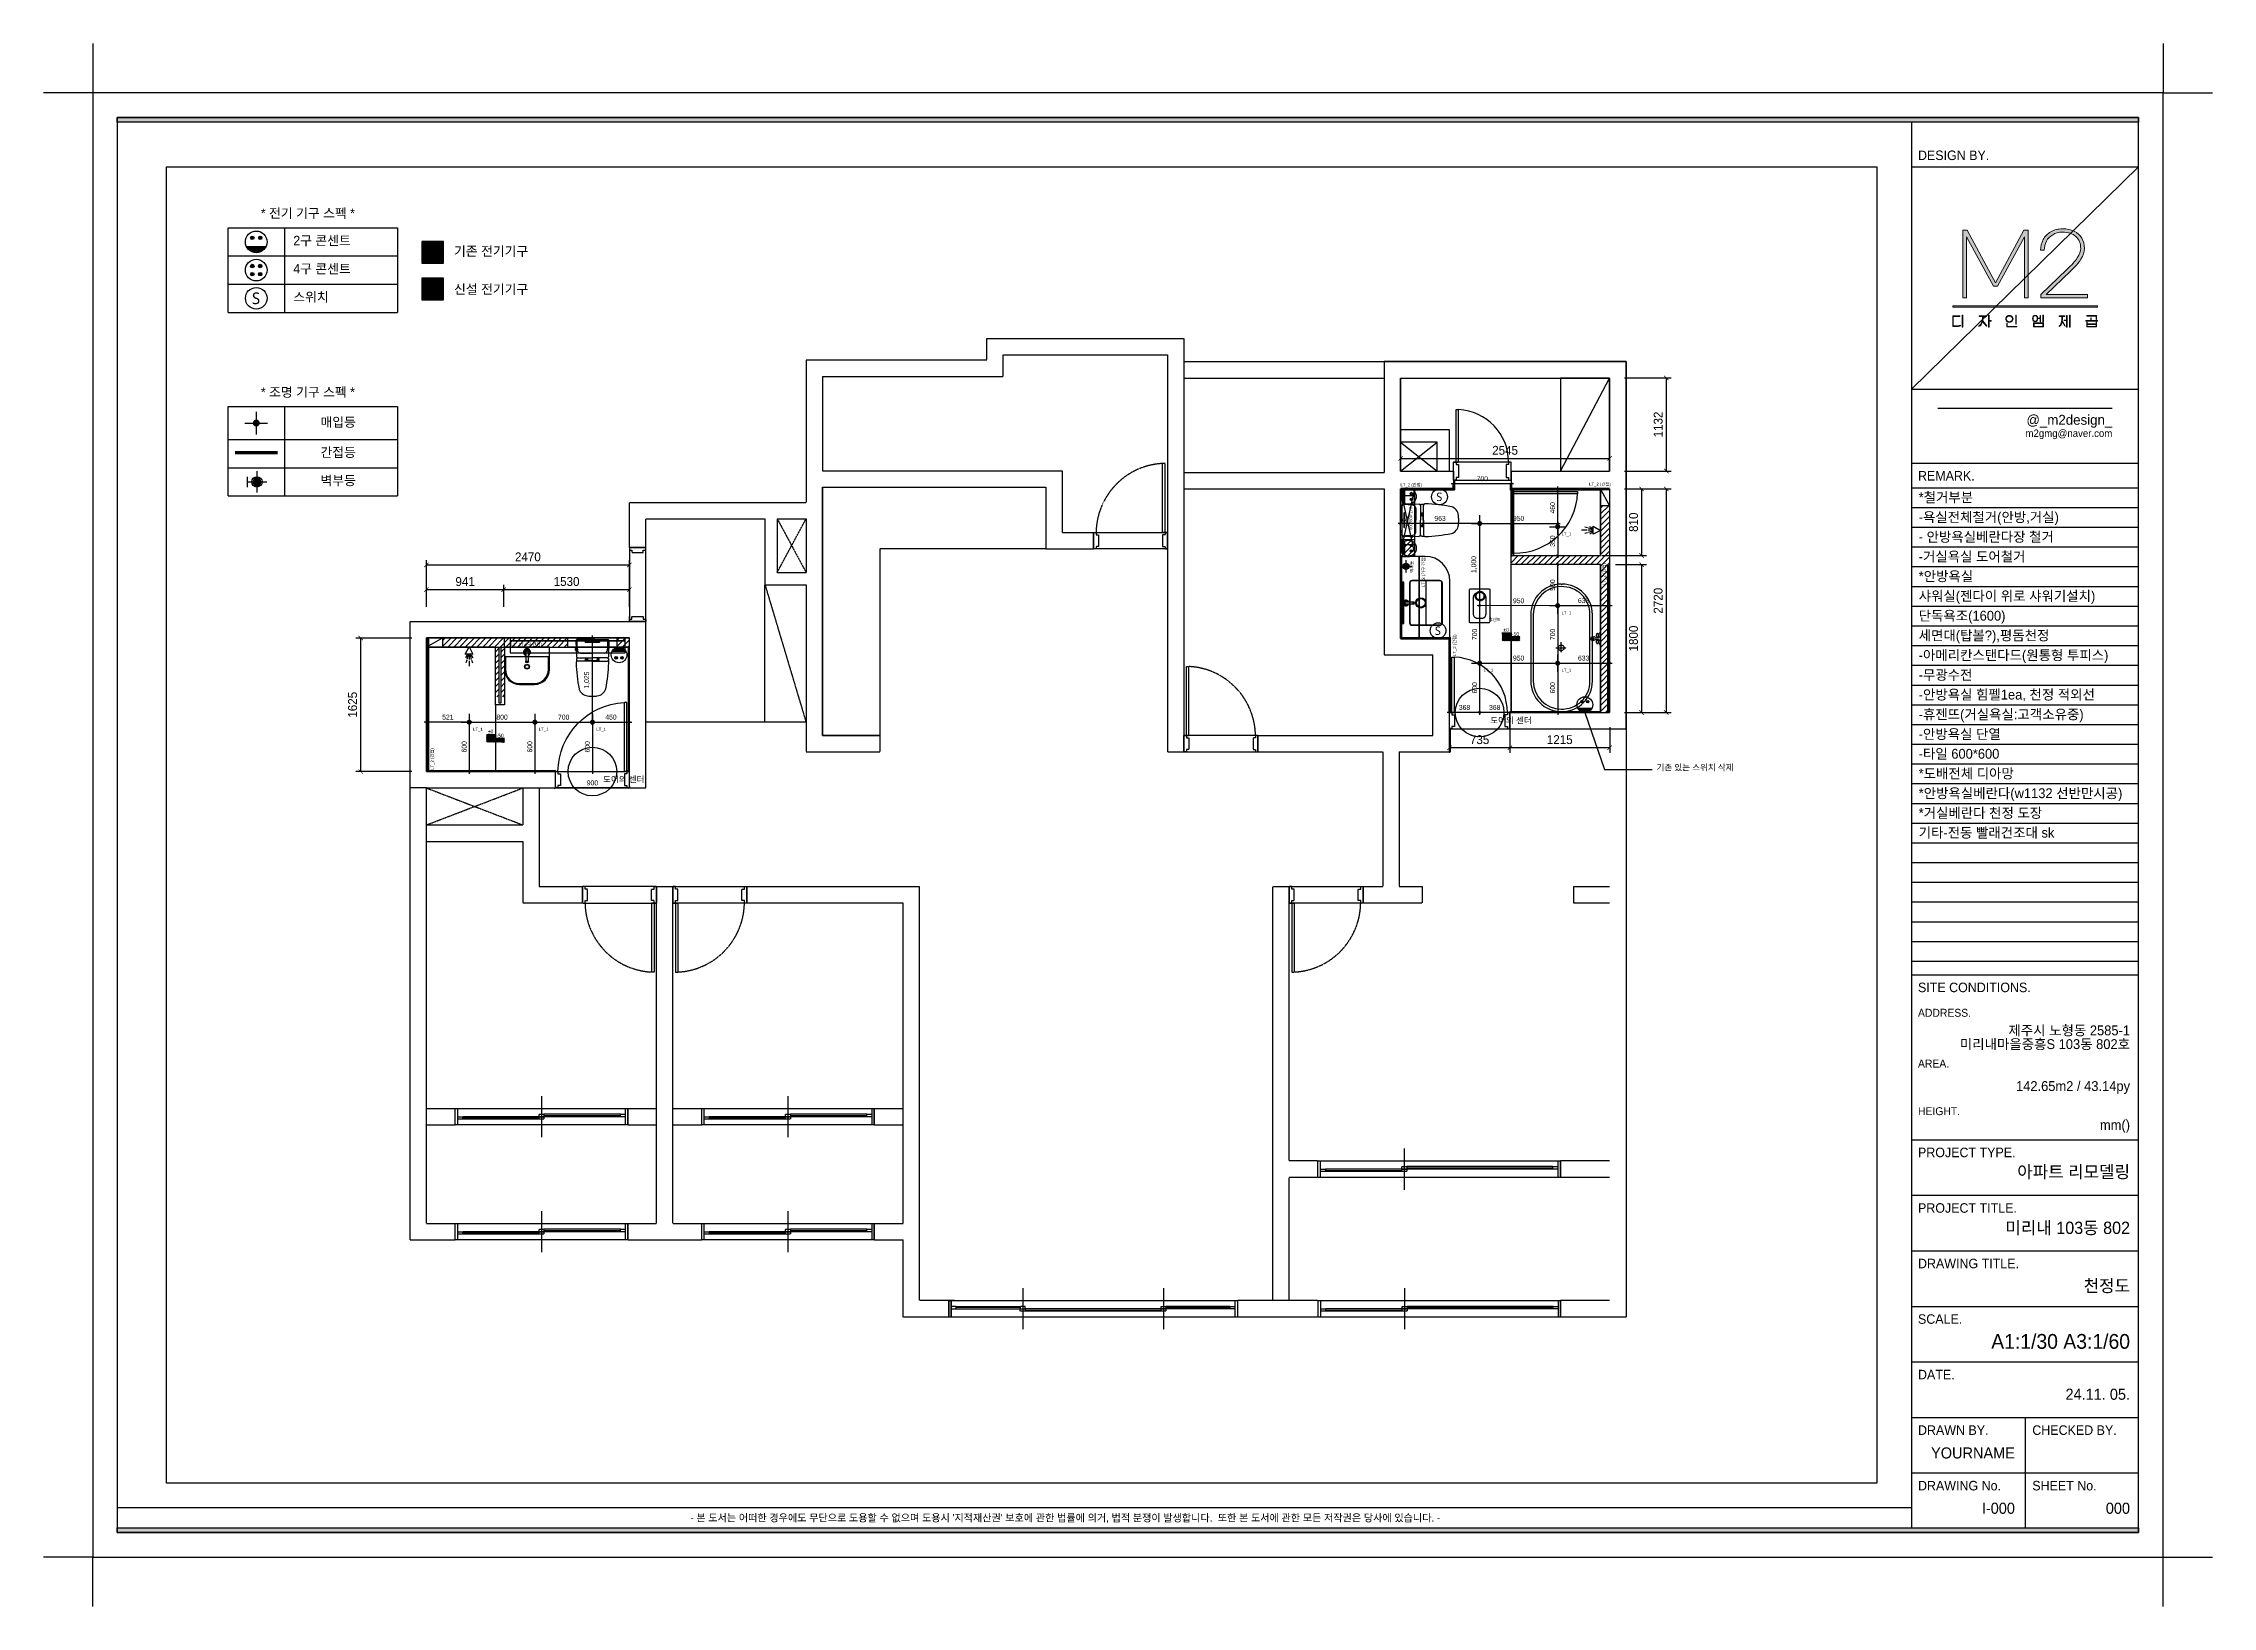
# Model space of a CAD drawing. Header units: millimetres. Extents: x 217202 to 745838, y -6815 to 171372.
# Drawn here: x 354440 to 380840, y 57230 to 76250 of the extents above; entities that cross this region are included whole.
import ezdxf
from ezdxf.enums import TextEntityAlignment as Align

# ---------------------------------------------------------------- set-up
doc = ezdxf.new("R2010")
doc.units = ezdxf.units.MM
doc.header["$PDMODE"] = 3
for name, pattern in [('DASHED', [0.75, 0.5, -0.25]), ('DH-HID2', [1.2, 0.8, -0.4]), ('HIDDEN', [0.375, 0.25, -0.125])]:
    doc.linetypes.add(name, pattern=pattern)
doc.layers.get('DEFPOINTS').update_dxf_attribs({"color": 248})
for name, color, linetype in [('0-ELC TEXT', 7, 'Continuous'), ('03-WAL NEW', 3, 'Continuous'), ('06-FUR', 6, 'Continuous'), ('06-LIGHT', 4, 'Continuous'), ('07-DIM', 5, 'Continuous'), ('_U+B808_U+C774_U+C5B4 2', 7, 'Continuous'), ('BATH', 4, 'Continuous'), ('C-WALL1', 2, 'Continuous'), ('CO-BATH', 6, 'Continuous'), ('FIN', 2, 'Continuous'), ('FORM(YOURNAME)-1', 1, 'Continuous'), ('FORM(YOURNAME)-11', 1, 'Continuous'), ('FU-FURM', 251, 'DH-HID2'), ('FUR', 8, 'DASHED'), ('HAT', 5, 'Continuous'), ('HL', 6, 'HIDDEN'), ('RC-LIGHT', 7, 'Continuous'), ('TOILET-1', 6, 'Continuous'), ('도면층4', 4, 'Continuous'), ('도면층5', 5, 'Continuous'), ('설비', 140, 'Continuous')]:
    doc.layers.add(name, color=color, linetype=linetype)
doc.styles.add('HY 울릉도 L', font='')
doc.styles.get("Standard").update_dxf_attribs({"font": ''})
doc.styles.add('YOURNAME', font='HY울릉도M.TTF')
doc.styles.add('코레일둥고', font='Korail_Round_Gothic_Medium.ttf')
doc.styles.get('HY 울릉도 L').set_extended_font_data('HY울릉도L')
doc.styles.get('Standard').set_extended_font_data('Haan YGodic 230')
doc.linetypes.add('ZIGZAG', pattern='A,0.0001,-0.2,[131,ltypeshp.shx,S=0.2,R=0,X=-0.2,Y=0],-0.4,[131,ltypeshp.shx,S=0.2,R=180,X=0.2,Y=0],-0.2', length=0.8001)
doc.dimstyles.new('30', dxfattribs={"dimscale": 30, "dimtxt": 2, "dimasz": 1, "dimexe": 1, "dimexo": 1, "dimgap": 1, "dimtad": 1, "dimdec": 0, "dimrnd": 0.05, "dimdsep": 46, "dimlunit": 6, "dimtxsty": 'HY 울릉도 L', "dimblk": 'ARCHTICK', "dimcen": 2.5, "dimdle": 1, "dimclrd": 133, "dimclre": 133, "dimclrt": 30, "dimadec": 0, "dimazin": 0, "dimtfac": 1, "dimtdec": 0, "dimtix": 1, "dimtmove": 2, "dimatfit": 3, "dimldrblk": 'ARCHTICK', "dimfxl": 1, "dimlwd": -1, "dimlwe": -1, "dimarcsym": 0})
doc.dimstyles.new('YOURNAME-60', dxfattribs={"dimscale": 60, "dimtxt": 1.8, "dimasz": 0.9, "dimexe": 1, "dimexo": 3, "dimgap": 0.7, "dimtad": 1, "dimdec": 0, "dimzin": 0, "dimdsep": 46, "dimtxsty": 'YOURNAME', "dimblk": 'ARCHTICK', "dimcen": 0, "dimclrd": 1, "dimclre": 1, "dimclrt": 7, "dimadec": 0, "dimazin": 0, "dimtfac": 1, "dimtdec": 0, "dimtix": 1, "dimtmove": 2, "dimatfit": 3, "dimldrblk": 'ARCHTICK', "dimfxl": 1, "dimtolj": 1, "dimtzin": 0, "dimarcsym": 0})
pattern_1 = [(45, (65206.935, 0), (-35.355339, 35.355339), [])]

msp = doc.modelspace()

# ---------------------------------------------------------------- texts
at = {"layer": '0-ELC TEXT', "style": '코레일둥고'}
for s, height, p in [('* 전기 기구 스펙 *', 114.502, (357086.1, 74126.6)), ('2구 콘센트', 114.5, (357481.4, 73794.1)), ('기존 전기기구', 114.5, (359437.2, 73665.1)), ('4구 콘센트', 114.5, (357481.4, 73450.6)), ('스위치', 114.5, (357481.4, 73107.1)), ('신설 전기기구', 114.5, (359437.2, 73201.9)), ('* 조명 기구 스펙 *', 114.502, (357086.1, 71949.9)), ('매입등', 114.5, (357812, 71584.9)), ('간접등', 114.5, (357812, 71217.5)), ('벽부등', 114.5, (357812, 70874)), ('*철거부분', 120, (377262.3, 70666.5)), ('-욕실전체철거(안방,거실)', 120, (377262.3, 70426.5)), ('- 안방욕실베란다장 철거', 120, (377262.3, 70186.5)), ('-거실욕실 도어철거', 120, (377262.3, 69946.5)), ('*안방욕실', 120, (377262.3, 69706.5)), ('샤워실(젠다이 위로 샤워기설치)', 120, (377262.3, 69466.5)), ('단독욕조(1600)', 120, (377262.3, 69226.5)), ('세면대(탑볼?),평돔천정', 120, (377262.3, 68986.5)), ('-아메리칸스탠다드(원통형 투피스)', 120, (377262.3, 68746.5)), ('-무광수전', 120, (377262.3, 68506.5)), ('-안방욕실 힘펠1ea, 천정 적외선', 120, (377262.3, 68266.5)), ('-휴젠뜨(거실욕실:고객소유중)', 120, (377262.3, 68026.5)), ('-안방욕실 단열', 120, (377262.3, 67786.5)), ('-타일 600*600', 120, (377262.3, 67546.5)), ('*도배전체 디아망', 120, (377262.3, 67306.5)), ('*안방욕실베란다(w1132 선반만시공)', 120, (377262.3, 67066.5)), ('*거실베란다 천정 도장', 120, (377262.3, 66826.5)), ('기타-전동 빨래건조대 sk', 120, (377262.3, 66586.5))]:
    msp.add_text(s, height=height, dxfattribs=at).set_placement(p)
msp.add_text('거울', height=32.12, rotation=90, dxfattribs=at).set_placement((370968.9, 69403.6), align=Align.TOP_LEFT)
at = {"layer": '0-ELC TEXT', "char_height": 35.122, "attachment_point": 1, "rotation": 90, "style": '코레일둥고'}
for s, width, insert in [('\\pxt5;{\\fGulim|b0|i0|c129|p50;상부장}', 149.293, (371006.1, 70371.8)), ('\\pxt5;{\\fGulim|b0|i0|c129|p50;600*800*170}', 239.524, (371063.3, 70330.5))]:
    msp.add_mtext_dynamic_manual_height_columns(s, width=width, gutter_width=1954.3, heights=[0], dxfattribs=dict(at, insert=insert))
at = {"layer": '도면층4', "style": '코레일둥고'}
for s, p in [('%%P0', (372206.9, 69091.4)), ('-50', (372311.5, 69040.7)), ('%%P0', (359847.4, 67855.7)), ('-50', (359952, 67805))]:
    msp.add_text(s, height=45, dxfattribs=at).set_placement(p)
at = {"layer": '설비', "color": 30, "style": '코레일둥고'}
for s, height, p in [('LT_2 (간접)', 37.39, (370955.2, 70897.7)), ('LT_2 (간접)', 37.39, (373251.5, 70904.9)), ('LT_1', 37.39, (372916, 70301.2)), ('휴젠뜨', 37.39, (372030.2, 69258.9)), ('LT_1', 37.39, (372916, 69341.3)), ('LT_2 (가구 간접)', 37.394, (360133.9, 68955.6)), ('LT_1', 37.39, (371966.5, 68641.2)), ('LT_1', 37.39, (372916, 68641.3)), ('LT_1', 37.39, (359669.5, 67923.7)), ('LT_1', 37.39, (360469, 67923.7)), ('LT_1', 37.39, (361169, 67923.7))]:
    msp.add_text(s, height=height, dxfattribs=at).set_placement(p, align=Align.TOP_LEFT)
for s, height, p in [('LT_3 (가구 간접)', 37.394, (371215.6, 69634.2)), ('벽부등', 37.39, (371076.6, 69809)), ('LT_2 (간접)', 37.39, (373415.7, 69663.1)), ('LT_2 (간접)', 37.39, (371595.1, 68795.2)), ('LT_2 (간접)', 37.39, (359152.1, 67411.9))]:
    msp.add_text(s, height=height, rotation=90, dxfattribs=at).set_placement(p, align=Align.TOP_LEFT)
at = {"layer": '설비', "color": 240, "true_color": 0xed1f24, "style": '코레일둥고'}
for s, height, p in [('도어의 센터', 73.96, (372048.9, 68050.2)), ('도어의 센터', 73.96, (361251.5, 67332.5)), ('기존 있는 스위치 삭제', 73.959, (374071.3, 67476.8))]:
    msp.add_text(s, height=height, dxfattribs=at).set_placement(p, align=Align.TOP_LEFT)
at = {"layer": '설비', "color": 10, "insert": (371447.7, 69155.8), "char_height": 102.679, "attachment_point": 3}
msp.add_mtext_dynamic_manual_height_columns('{\\fMalgun Gothic|b0|i0|c129|p50;S}', width=163.712, gutter_width=1.14, heights=[0], dxfattribs=at)

# ---------------------------------------------------------------- blocks, each defined once
blk = doc.blocks.new('door')
at = {"layer": '도면층4'}
for p, q in [((30, 1040), (60, 1040)), ((30, 200), (30, 1040)), ((60, 200), (60, 1040)), ((900, 200), (0, 200)), ((0, 0), (900, 0)), ((30, 200), (60, 200))]:
    blk.add_line(p, q, dxfattribs=at)
for points in [[(0, 200), (30, 200), (30, 170), (60, 170), (60, 30), (30, 30), (30, 0), (0, 0), (0, 200)], [(900, 200), (870, 200), (870, 170), (840, 170), (840, 30), (870, 30), (870, 0), (900, 0), (900, 200)]]:
    blk.add_lwpolyline(points, dxfattribs=at)
at = {"layer": '도면층5'}
blk.add_arc((18, 188), 852, 0.804, 86.9832, dxfattribs=at)
blk = doc.blocks.new('A$C4B2D31F0')
at = {"layer": 'FIN', "color": 4}
for p, q in [((185, 691), (20, 691)), ((37, 692), (25, 692)), ((37, 692), (50, 692)), ((201, 691), (366, 691)), ((13, 466), (193, 466)), ((193, 427), (14, 427)), ((48, 524), (193, 524)), ((338, 524), (193, 524)), ((373, 466), (193, 466)), ((193, 427), (372, 427))]:
    blk.add_line(p, q, dxfattribs=at)
for points in [[(20, 691), (8, 691, 0.421209), (-7, 676), (-2, 481, 0.001659)], [(366, 691), (378, 691, -0.421209), (393, 676), (388, 481, -0.001659)], [(13, 466, 0.371724), (-2, 451, 0.003515), (-1, 420, 0.320541)], [(373, 466, -0.371724), (388, 451, -0.003515), (387, 420, -0.320541)]]:
    blk.add_lwpolyline(points, format="xyb", dxfattribs=at)
for centre, radius, start, end in [((20, 675), 16, 90, 179.3116), ((1004, 663), 1000, 179.3116, 185.9437), ((25, 707), 15, 180, 270), ((49, 564), 40, 185.9437, 267.5129), ((50, 707), 15, 270, 0), ((336, 564), 40, 272.4871, 354.0563), ((366, 675), 16, 0.6884, 90), ((-618, 663), 1000, 354.0563, 0.6884), ((14, 407), 20, 90, 182.3333), ((2198, 496), 2206, 182.3333, 190.6081), ((13, 481), 15, 181.3651, 270), ((-1812, 496), 2206, 349.3919, 357.6667), ((372, 407), 20, 357.6667, 90), ((373, 481), 15, 270, 358.6349), ((149, 129), 126, 198.2964, 263.4241), ((193, 406), 406, 261.6993, 270), ((193, 406), 406, 270, 278.3007), ((237, 129), 126, 276.5759, 341.7036)]:
    blk.add_arc(centre, radius, start, end, dxfattribs=at)
at = {"layer": 'HL', "linetype": 'Continuous'}
for p, q in [((-16, 577), (-16, 565)), ((-12, 581), (-5, 581)), ((-12, 561), (-4, 561)), ((106, 666), (184, 666)), ((106, 659), (185, 659)), ((169, 697), (169, 707)), ((169, 697), (217, 697)), ((186, 693), (181, 697)), ((182, 686), (186, 693)), ((187, 651), (182, 686)), ((182, 686), (204, 686)), ((186, 693), (200, 693)), ((187, 651), (199, 651)), ((199, 651), (204, 686)), ((200, 693), (205, 697)), ((204, 686), (200, 693)), ((200, 659), (279, 659)), ((201, 666), (279, 666)), ((217, 697), (217, 707)), ((193, 434), (147, 434)), ((193, 434), (239, 434))]:
    blk.add_line(p, q, dxfattribs=at)
for points in [[(110, 427), (110, 451, -0.414214), (114, 455), (131, 455, -0.414214), (135, 451), (135, 435), (135, 427)], [(135, 435), (145, 435, -0.414214), (147, 433), (147, 427)], [(251, 435), (241, 435, 0.414214), (239, 433), (239, 427)], [(276, 427), (276, 451, 0.414214), (272, 455), (255, 455, 0.414214), (251, 451), (251, 435), (251, 427)]]:
    blk.add_lwpolyline(points, format="xyb", dxfattribs=at)
for centre in [(123, 441), (263, 441)]:
    blk.add_circle(centre, 8, dxfattribs=at)
for centre, radius, start, end in [((-12, 577), 4, 90, 180), ((-12, 565), 4, 180, 270), ((106, 663), 3.5, 90, 270), ((279, 663), 3.5, 270, 90)]:
    blk.add_arc(centre, radius, start, end, dxfattribs=at)
blk = doc.blocks.new('block 34')
at = {"layer": '_U+B808_U+C774_U+C5B4 2'}
h = blk.add_hatch(color=35, dxfattribs=at)
h.dxf.hatch_style = 2
h.paths.add_polyline_path([(674.6, -105.53), (675.73, -105.53), (683.42, -119.69), (691.1, -105.53), (692.22, -105.53), (692.22, -123.82), (691.22, -123.82), (691.22, -107.31), (683.97, -120.67), (682.84, -120.67), (675.59, -107.31), (675.59, -123.82), (674.6, -123.82)])
h = blk.add_hatch(color=35, dxfattribs=at)
h.dxf.hatch_style = 2
edge = h.paths.add_edge_path()
edge.add_spline(control_points=[(704.68, -105.78), (705.57, -106.21), (706.25, -106.83), (706.73, -107.63), (707.21, -108.43), (707.45, -109.38), (707.45, -110.46), (707.45, -111.43), (707.14, -112.39), (706.53, -113.34), (705.92, -114.29), (704.98, -115.38), (703.7, -116.62), (703.7, -116.62), (697.12, -122.91), (697.12, -122.91), (697.12, -122.91), (708.26, -122.91), (708.26, -122.91), (708.26, -122.91), (708.26, -123.82), (708.26, -123.82), (708.26, -123.82), (695.66, -123.82), (695.66, -123.82), (695.66, -123.82), (695.66, -122.91), (695.66, -122.91), (695.66, -122.91), (702.73, -116.15), (702.73, -116.15), (703.99, -114.93), (704.93, -113.86), (705.54, -112.95), (706.15, -112.03), (706.45, -111.2), (706.45, -110.46), (706.45, -109.07), (706.01, -107.98), (705.12, -107.2), (704.23, -106.42), (703.05, -106.03), (701.57, -106.03), (700.53, -106.03), (699.64, -106.26), (698.89, -106.71), (698.15, -107.15), (697.57, -107.75), (697.18, -108.5), (696.79, -109.25), (696.59, -110.06), (696.59, -110.94), (696.59, -110.94), (695.59, -110.94), (695.59, -110.94), (695.59, -109.89), (695.83, -108.93), (696.3, -108.05), (696.77, -107.17), (697.46, -106.46), (698.36, -105.93), (699.26, -105.4), (700.33, -105.13), (701.57, -105.13), (702.76, -105.13), (703.79, -105.35), (704.68, -105.78)], knot_values=[0, 0, 0, 0, 1, 1, 1, 2, 2, 2, 3, 3, 3, 4, 4, 4, 5, 5, 5, 6, 6, 6, 7, 7, 7, 8, 8, 8, 9, 9, 9, 10, 10, 10, 11, 11, 11, 12, 12, 12, 13, 13, 13, 14, 14, 14, 15, 15, 15, 16, 16, 16, 17, 17, 17, 18, 18, 18, 19, 19, 19, 20, 20, 20, 21, 21, 21, 22, 22, 22, 22], degree=3, periodic=0)
at = {"layer": '_U+B808_U+C774_U+C5B4 2', "lineweight": 0}
blk.add_lwpolyline([(674.6, -105.53), (675.73, -105.53), (683.42, -119.69), (691.1, -105.53), (692.22, -105.53), (692.22, -123.82), (691.22, -123.82), (691.22, -107.31), (683.97, -120.67), (682.84, -120.67), (675.59, -107.31), (675.59, -123.82), (674.6, -123.82), (674.6, -105.53)], dxfattribs=at)
blk.add_open_spline([(704.68, -105.78), (705.57, -106.21), (706.25, -106.83), (706.73, -107.63), (707.21, -108.43), (707.45, -109.38), (707.45, -110.46), (707.45, -111.43), (707.14, -112.39), (706.53, -113.34), (705.92, -114.29), (704.98, -115.38), (703.7, -116.62), (703.7, -116.62), (697.12, -122.91), (697.12, -122.91), (697.12, -122.91), (708.26, -122.91), (708.26, -122.91), (708.26, -122.91), (708.26, -123.82), (708.26, -123.82), (708.26, -123.82), (695.66, -123.82), (695.66, -123.82), (695.66, -123.82), (695.66, -122.91), (695.66, -122.91), (695.66, -122.91), (702.73, -116.15), (702.73, -116.15), (703.99, -114.93), (704.93, -113.86), (705.54, -112.95), (706.15, -112.03), (706.45, -111.2), (706.45, -110.46), (706.45, -109.07), (706.01, -107.98), (705.12, -107.2), (704.23, -106.42), (703.05, -106.03), (701.57, -106.03), (700.53, -106.03), (699.64, -106.26), (698.89, -106.71), (698.15, -107.15), (697.57, -107.75), (697.18, -108.5), (696.79, -109.25), (696.59, -110.06), (696.59, -110.94), (696.59, -110.94), (695.59, -110.94), (695.59, -110.94), (695.59, -109.89), (695.83, -108.93), (696.3, -108.05), (696.77, -107.17), (697.46, -106.46), (698.36, -105.93), (699.26, -105.4), (700.33, -105.13), (701.57, -105.13), (702.76, -105.13), (703.79, -105.35), (704.68, -105.78)], degree=3, knots=[0, 0, 0, 0, 1, 1, 1, 2, 2, 2, 3, 3, 3, 4, 4, 4, 5, 5, 5, 6, 6, 6, 7, 7, 7, 8, 8, 8, 9, 9, 9, 10, 10, 10, 11, 11, 11, 12, 12, 12, 13, 13, 13, 14, 14, 14, 15, 15, 15, 16, 16, 16, 17, 17, 17, 18, 18, 18, 19, 19, 19, 20, 20, 20, 21, 21, 21, 22, 22, 22, 22], dxfattribs=at)
blk = doc.blocks.new('block 35')
at = {"layer": '_U+B808_U+C774_U+C5B4 2'}
h = blk.add_hatch(color=35, dxfattribs=at)
h.dxf.hatch_style = 2
edge = h.paths.add_edge_path()
edge.add_spline(control_points=[(673.72, -128.8), (673.72, -128.8), (672, -128.8), (672, -128.8), (672, -128.8), (672, -131.36), (672, -131.36), (672, -131.36), (673.14, -131.36), (673.14, -131.36), (673.29, -131.36), (673.44, -131.34), (673.6, -131.31), (673.75, -131.28), (673.88, -131.24), (673.98, -131.2), (673.98, -131.2), (673.98, -131.35), (673.98, -131.35), (673.88, -131.4), (673.75, -131.44), (673.6, -131.47), (673.45, -131.49), (673.3, -131.51), (673.14, -131.51), (673.14, -131.51), (671.83, -131.51), (671.83, -131.51), (671.83, -131.51), (671.83, -128.65), (671.83, -128.65), (671.83, -128.65), (673.72, -128.65), (673.72, -128.65), (673.72, -128.65), (673.72, -128.8), (673.72, -128.8)], knot_values=[0, 0, 0, 0, 1, 1, 1, 2, 2, 2, 3, 3, 3, 4, 4, 4, 5, 5, 5, 6, 6, 6, 7, 7, 7, 8, 8, 8, 9, 9, 9, 10, 10, 10, 11, 11, 11, 12, 12, 12, 12], degree=3, periodic=0)
h.paths.add_polyline_path([(674.54, -131.73), (674.38, -131.74), (674.38, -128.5), (674.54, -128.5)])
h = blk.add_hatch(color=35, dxfattribs=at)
h.dxf.hatch_style = 2
edge = h.paths.add_edge_path()
edge.add_spline(control_points=[(679.96, -130.01), (679.96, -130.01), (681.09, -131.37), (681.09, -131.37), (681.09, -131.37), (680.96, -131.47), (680.96, -131.47), (680.96, -131.47), (679.92, -130.19), (679.92, -130.19), (679.82, -130.57), (679.69, -130.87), (679.52, -131.09), (679.35, -131.32), (679.14, -131.46), (678.9, -131.51), (678.9, -131.51), (678.9, -131.36), (678.9, -131.36), (679.11, -131.3), (679.3, -131.16), (679.45, -130.93), (679.6, -130.7), (679.71, -130.39), (679.79, -130.03), (679.86, -129.66), (679.91, -129.25), (679.91, -128.8), (679.91, -128.8), (678.97, -128.8), (678.97, -128.8), (678.97, -128.8), (678.97, -128.65), (678.97, -128.65), (678.97, -128.65), (681, -128.65), (681, -128.65), (681, -128.65), (681, -128.8), (681, -128.8), (681, -128.8), (680.07, -128.8), (680.07, -128.8), (680.06, -129.26), (680.03, -129.66), (679.96, -130.01)], knot_values=[0, 0, 0, 0, 1, 1, 1, 2, 2, 2, 3, 3, 3, 4, 4, 4, 5, 5, 5, 6, 6, 6, 7, 7, 7, 8, 8, 8, 9, 9, 9, 10, 10, 10, 11, 11, 11, 12, 12, 12, 13, 13, 13, 14, 14, 14, 15, 15, 15, 15], degree=3, periodic=0)
h.paths.add_polyline_path([(682.21, -130.06), (681.69, -130.06), (681.69, -131.73), (681.54, -131.73), (681.54, -128.5), (681.69, -128.5), (681.69, -129.92), (682.21, -129.92)])
h = blk.add_hatch(color=35, dxfattribs=at)
h.dxf.hatch_style = 2
edge = h.paths.add_edge_path()
edge.add_spline(control_points=[(687.69, -128.68), (687.84, -128.76), (687.95, -128.87), (688.03, -129.01), (688.11, -129.15), (688.15, -129.3), (688.15, -129.47), (688.15, -129.64), (688.11, -129.8), (688.03, -129.94), (687.95, -130.08), (687.84, -130.19), (687.69, -130.27), (687.54, -130.35), (687.36, -130.39), (687.15, -130.39), (686.95, -130.39), (686.77, -130.35), (686.62, -130.27), (686.47, -130.19), (686.36, -130.08), (686.28, -129.94), (686.2, -129.8), (686.16, -129.64), (686.16, -129.47), (686.16, -129.3), (686.2, -129.15), (686.28, -129.01), (686.36, -128.87), (686.47, -128.76), (686.62, -128.68), (686.77, -128.6), (686.95, -128.56), (687.15, -128.56), (687.36, -128.56), (687.54, -128.6), (687.69, -128.68)], knot_values=[0, 0, 0, 0, 1, 1, 1, 2, 2, 2, 3, 3, 3, 4, 4, 4, 5, 5, 5, 6, 6, 6, 7, 7, 7, 8, 8, 8, 9, 9, 9, 10, 10, 10, 11, 11, 11, 12, 12, 12, 12], degree=3, periodic=0)
edge = h.paths.add_edge_path()
edge.add_spline(control_points=[(686.72, -128.79), (686.59, -128.86), (686.49, -128.95), (686.43, -129.07), (686.36, -129.18), (686.32, -129.32), (686.32, -129.47), (686.32, -129.63), (686.36, -129.76), (686.43, -129.88), (686.49, -130), (686.59, -130.09), (686.72, -130.15), (686.84, -130.22), (686.99, -130.25), (687.15, -130.25), (687.32, -130.25), (687.46, -130.22), (687.59, -130.15), (687.72, -130.09), (687.81, -130), (687.88, -129.88), (687.95, -129.76), (687.98, -129.63), (687.98, -129.47), (687.98, -129.32), (687.95, -129.18), (687.88, -129.07), (687.81, -128.95), (687.72, -128.86), (687.59, -128.79), (687.46, -128.73), (687.32, -128.7), (687.15, -128.7), (686.99, -128.7), (686.84, -128.73), (686.72, -128.79)], knot_values=[0, 0, 0, 0, 1, 1, 1, 2, 2, 2, 3, 3, 3, 4, 4, 4, 5, 5, 5, 6, 6, 6, 7, 7, 7, 8, 8, 8, 9, 9, 9, 10, 10, 10, 11, 11, 11, 12, 12, 12, 12], degree=3, periodic=0)
h.paths.add_polyline_path([(686.6, -131.51), (689.15, -131.51), (689.15, -131.66), (686.44, -131.66), (686.44, -130.66), (686.6, -130.66)])
h.paths.add_polyline_path([(689.03, -130.91), (688.87, -130.91), (688.87, -128.5), (689.03, -128.5)])
h = blk.add_hatch(color=35, dxfattribs=at)
h.dxf.hatch_style = 2
edge = h.paths.add_edge_path()
edge.add_spline(control_points=[(694.67, -130), (694.55, -130.16), (694.37, -130.23), (694.14, -130.23), (693.91, -130.23), (693.73, -130.16), (693.61, -130), (693.48, -129.84), (693.42, -129.64), (693.42, -129.39), (693.42, -129.14), (693.48, -128.94), (693.61, -128.78), (693.73, -128.62), (693.91, -128.54), (694.14, -128.54), (694.35, -128.54), (694.51, -128.61), (694.63, -128.74), (694.75, -128.87), (694.83, -129.04), (694.85, -129.25), (694.85, -129.25), (695.45, -129.25), (695.45, -129.25), (695.45, -129.25), (695.45, -128.52), (695.45, -128.52), (695.45, -128.52), (695.61, -128.52), (695.61, -128.52), (695.61, -128.52), (695.61, -130.29), (695.61, -130.29), (695.61, -130.29), (695.45, -130.29), (695.45, -130.29), (695.45, -130.29), (695.45, -129.4), (695.45, -129.4), (695.45, -129.4), (694.86, -129.4), (694.86, -129.4), (694.85, -129.64), (694.79, -129.85), (694.67, -130)], knot_values=[0, 0, 0, 0, 1, 1, 1, 2, 2, 2, 3, 3, 3, 4, 4, 4, 5, 5, 5, 6, 6, 6, 7, 7, 7, 8, 8, 8, 9, 9, 9, 10, 10, 10, 11, 11, 11, 12, 12, 12, 13, 13, 13, 14, 14, 14, 15, 15, 15, 15], degree=3, periodic=0)
edge = h.paths.add_edge_path()
edge.add_spline(control_points=[(693.73, -129.9), (693.83, -130.03), (693.97, -130.09), (694.14, -130.09), (694.31, -130.09), (694.45, -130.03), (694.55, -129.9), (694.65, -129.78), (694.7, -129.61), (694.7, -129.39), (694.7, -129.17), (694.65, -129), (694.55, -128.87), (694.45, -128.75), (694.31, -128.69), (694.14, -128.69), (693.97, -128.69), (693.83, -128.75), (693.73, -128.87), (693.63, -129), (693.58, -129.17), (693.58, -129.39), (693.58, -129.61), (693.63, -129.78), (693.73, -129.9)], knot_values=[0, 0, 0, 0, 1, 1, 1, 2, 2, 2, 3, 3, 3, 4, 4, 4, 5, 5, 5, 6, 6, 6, 7, 7, 7, 8, 8, 8, 8], degree=3, periodic=0)
h.paths.add_polyline_path([(693.69, -130.55), (696.36, -130.55), (696.36, -131.66), (693.69, -131.66)])
h.paths.add_polyline_path([(693.85, -131.51), (696.2, -131.51), (696.2, -130.7), (693.85, -130.7)])
h.paths.add_polyline_path([(696.36, -128.5), (696.36, -130.32), (696.2, -130.32), (696.2, -128.5)])
h = blk.add_hatch(color=35, dxfattribs=at)
h.dxf.hatch_style = 2
edge = h.paths.add_edge_path()
edge.add_spline(control_points=[(701.46, -129.93), (701.46, -129.93), (702.28, -131.39), (702.28, -131.39), (702.28, -131.39), (702.15, -131.47), (702.15, -131.47), (702.15, -131.47), (701.43, -130.17), (701.43, -130.17), (701.3, -130.94), (701.03, -131.39), (700.63, -131.51), (700.63, -131.51), (700.63, -131.35), (700.63, -131.35), (700.88, -131.26), (701.06, -130.99), (701.18, -130.55), (701.3, -130.1), (701.37, -129.52), (701.37, -128.8), (701.37, -128.8), (700.67, -128.8), (700.67, -128.8), (700.67, -128.8), (700.67, -128.65), (700.67, -128.65), (700.67, -128.65), (702.19, -128.65), (702.19, -128.65), (702.19, -128.65), (702.19, -128.8), (702.19, -128.8), (702.19, -128.8), (701.53, -128.8), (701.53, -128.8), (701.52, -129.25), (701.5, -129.63), (701.46, -129.93)], knot_values=[0, 0, 0, 0, 1, 1, 1, 2, 2, 2, 3, 3, 3, 4, 4, 4, 5, 5, 5, 6, 6, 6, 7, 7, 7, 8, 8, 8, 9, 9, 9, 10, 10, 10, 11, 11, 11, 12, 12, 12, 13, 13, 13, 13], degree=3, periodic=0)
h.paths.add_polyline_path([(702.59, -128.52), (702.75, -128.52), (702.75, -131.68), (702.59, -131.68), (702.59, -129.95), (702, -129.95), (702, -129.8), (702.59, -129.8)])
h.paths.add_polyline_path([(703.61, -128.5), (703.61, -131.73), (703.45, -131.73), (703.45, -128.5)])
h = blk.add_hatch(color=35, dxfattribs=at)
h.dxf.hatch_style = 2
h.paths.add_polyline_path([(711.02, -129.93), (711.02, -130.07), (707.82, -130.07), (707.82, -129.93), (709.16, -129.93), (709.16, -129.2), (709.32, -129.2), (709.32, -129.93)])
h.paths.add_polyline_path([(710.61, -128.72), (708.07, -128.72), (708.07, -128.57), (710.77, -128.57), (710.77, -129.64), (710.61, -129.64)])
h.paths.add_polyline_path([(710.61, -130.36), (710.77, -130.36), (710.77, -131.66), (708.08, -131.66), (708.08, -130.36), (708.24, -130.36), (708.24, -130.83), (710.61, -130.83)])
h.paths.add_polyline_path([(710.61, -131.52), (710.61, -130.97), (708.24, -130.97), (708.24, -131.52)])
at = {"layer": '_U+B808_U+C774_U+C5B4 2', "lineweight": 0}
for points in [[(674.54, -131.73), (674.38, -131.74), (674.38, -128.5), (674.54, -128.5), (674.54, -131.73)], [(682.21, -130.06), (681.69, -130.06), (681.69, -131.73), (681.54, -131.73), (681.54, -128.5), (681.69, -128.5), (681.69, -129.92), (682.21, -129.92), (682.21, -130.06)], [(689.03, -130.91), (688.87, -130.91), (688.87, -128.5), (689.03, -128.5), (689.03, -130.91)], [(696.36, -128.5), (696.36, -130.32), (696.2, -130.32), (696.2, -128.5), (696.36, -128.5)], [(702.59, -128.52), (702.75, -128.52), (702.75, -131.68), (702.59, -131.68), (702.59, -129.95), (702, -129.95), (702, -129.8), (702.59, -129.8), (702.59, -128.52)], [(703.61, -128.5), (703.61, -131.73), (703.45, -131.73), (703.45, -128.5), (703.61, -128.5)], [(710.61, -128.72), (708.07, -128.72), (708.07, -128.57), (710.77, -128.57), (710.77, -129.64), (710.61, -129.64), (710.61, -128.72)], [(686.6, -131.51), (689.15, -131.51), (689.15, -131.66), (686.44, -131.66), (686.44, -130.66), (686.6, -130.66), (686.6, -131.51)], [(693.69, -130.55), (696.36, -130.55), (696.36, -131.66), (693.69, -131.66), (693.69, -130.55)], [(693.85, -131.51), (696.2, -131.51), (696.2, -130.7), (693.85, -130.7), (693.85, -131.51)], [(711.02, -129.93), (711.02, -130.07), (707.82, -130.07), (707.82, -129.93), (709.16, -129.93), (709.16, -129.2), (709.32, -129.2), (709.32, -129.93), (711.02, -129.93)], [(710.61, -130.36), (710.77, -130.36), (710.77, -131.66), (708.08, -131.66), (708.08, -130.36), (708.24, -130.36), (708.24, -130.83), (710.61, -130.83), (710.61, -130.36)], [(710.61, -131.52), (710.61, -130.97), (708.24, -130.97), (708.24, -131.52), (710.61, -131.52)]]:
    blk.add_lwpolyline(points, dxfattribs=at)
for points, knots in [([(673.72, -128.8), (673.72, -128.8), (672, -128.8), (672, -128.8), (672, -128.8), (672, -131.36), (672, -131.36), (672, -131.36), (673.14, -131.36), (673.14, -131.36), (673.29, -131.36), (673.44, -131.34), (673.6, -131.31), (673.75, -131.28), (673.88, -131.24), (673.98, -131.2), (673.98, -131.2), (673.98, -131.35), (673.98, -131.35), (673.88, -131.4), (673.75, -131.44), (673.6, -131.47), (673.45, -131.49), (673.3, -131.51), (673.14, -131.51), (673.14, -131.51), (671.83, -131.51), (671.83, -131.51), (671.83, -131.51), (671.83, -128.65), (671.83, -128.65), (671.83, -128.65), (673.72, -128.65), (673.72, -128.65), (673.72, -128.65), (673.72, -128.8), (673.72, -128.8)], [0, 0, 0, 0, 1, 1, 1, 2, 2, 2, 3, 3, 3, 4, 4, 4, 5, 5, 5, 6, 6, 6, 7, 7, 7, 8, 8, 8, 9, 9, 9, 10, 10, 10, 11, 11, 11, 12, 12, 12, 12]), ([(679.96, -130.01), (679.96, -130.01), (681.09, -131.37), (681.09, -131.37), (681.09, -131.37), (680.96, -131.47), (680.96, -131.47), (680.96, -131.47), (679.92, -130.19), (679.92, -130.19), (679.82, -130.57), (679.69, -130.87), (679.52, -131.09), (679.35, -131.32), (679.14, -131.46), (678.9, -131.51), (678.9, -131.51), (678.9, -131.36), (678.9, -131.36), (679.11, -131.3), (679.3, -131.16), (679.45, -130.93), (679.6, -130.7), (679.71, -130.39), (679.79, -130.03), (679.86, -129.66), (679.91, -129.25), (679.91, -128.8), (679.91, -128.8), (678.97, -128.8), (678.97, -128.8), (678.97, -128.8), (678.97, -128.65), (678.97, -128.65), (678.97, -128.65), (681, -128.65), (681, -128.65), (681, -128.65), (681, -128.8), (681, -128.8), (681, -128.8), (680.07, -128.8), (680.07, -128.8), (680.06, -129.26), (680.03, -129.66), (679.96, -130.01)], [0, 0, 0, 0, 1, 1, 1, 2, 2, 2, 3, 3, 3, 4, 4, 4, 5, 5, 5, 6, 6, 6, 7, 7, 7, 8, 8, 8, 9, 9, 9, 10, 10, 10, 11, 11, 11, 12, 12, 12, 13, 13, 13, 14, 14, 14, 15, 15, 15, 15]), ([(687.69, -128.68), (687.84, -128.76), (687.95, -128.87), (688.03, -129.01), (688.11, -129.15), (688.15, -129.3), (688.15, -129.47), (688.15, -129.64), (688.11, -129.8), (688.03, -129.94), (687.95, -130.08), (687.84, -130.19), (687.69, -130.27), (687.54, -130.35), (687.36, -130.39), (687.15, -130.39), (686.95, -130.39), (686.77, -130.35), (686.62, -130.27), (686.47, -130.19), (686.36, -130.08), (686.28, -129.94), (686.2, -129.8), (686.16, -129.64), (686.16, -129.47), (686.16, -129.3), (686.2, -129.15), (686.28, -129.01), (686.36, -128.87), (686.47, -128.76), (686.62, -128.68), (686.77, -128.6), (686.95, -128.56), (687.15, -128.56), (687.36, -128.56), (687.54, -128.6), (687.69, -128.68)], [0, 0, 0, 0, 1, 1, 1, 2, 2, 2, 3, 3, 3, 4, 4, 4, 5, 5, 5, 6, 6, 6, 7, 7, 7, 8, 8, 8, 9, 9, 9, 10, 10, 10, 11, 11, 11, 12, 12, 12, 12]), ([(686.72, -128.79), (686.59, -128.86), (686.49, -128.95), (686.43, -129.07), (686.36, -129.18), (686.32, -129.32), (686.32, -129.47), (686.32, -129.63), (686.36, -129.76), (686.43, -129.88), (686.49, -130), (686.59, -130.09), (686.72, -130.15), (686.84, -130.22), (686.99, -130.25), (687.15, -130.25), (687.32, -130.25), (687.46, -130.22), (687.59, -130.15), (687.72, -130.09), (687.81, -130), (687.88, -129.88), (687.95, -129.76), (687.98, -129.63), (687.98, -129.47), (687.98, -129.32), (687.95, -129.18), (687.88, -129.07), (687.81, -128.95), (687.72, -128.86), (687.59, -128.79), (687.46, -128.73), (687.32, -128.7), (687.15, -128.7), (686.99, -128.7), (686.84, -128.73), (686.72, -128.79)], [0, 0, 0, 0, 1, 1, 1, 2, 2, 2, 3, 3, 3, 4, 4, 4, 5, 5, 5, 6, 6, 6, 7, 7, 7, 8, 8, 8, 9, 9, 9, 10, 10, 10, 11, 11, 11, 12, 12, 12, 12]), ([(694.67, -130), (694.55, -130.16), (694.37, -130.23), (694.14, -130.23), (693.91, -130.23), (693.73, -130.16), (693.61, -130), (693.48, -129.84), (693.42, -129.64), (693.42, -129.39), (693.42, -129.14), (693.48, -128.94), (693.61, -128.78), (693.73, -128.62), (693.91, -128.54), (694.14, -128.54), (694.35, -128.54), (694.51, -128.61), (694.63, -128.74), (694.75, -128.87), (694.83, -129.04), (694.85, -129.25), (694.85, -129.25), (695.45, -129.25), (695.45, -129.25), (695.45, -129.25), (695.45, -128.52), (695.45, -128.52), (695.45, -128.52), (695.61, -128.52), (695.61, -128.52), (695.61, -128.52), (695.61, -130.29), (695.61, -130.29), (695.61, -130.29), (695.45, -130.29), (695.45, -130.29), (695.45, -130.29), (695.45, -129.4), (695.45, -129.4), (695.45, -129.4), (694.86, -129.4), (694.86, -129.4), (694.85, -129.64), (694.79, -129.85), (694.67, -130)], [0, 0, 0, 0, 1, 1, 1, 2, 2, 2, 3, 3, 3, 4, 4, 4, 5, 5, 5, 6, 6, 6, 7, 7, 7, 8, 8, 8, 9, 9, 9, 10, 10, 10, 11, 11, 11, 12, 12, 12, 13, 13, 13, 14, 14, 14, 15, 15, 15, 15]), ([(693.73, -129.9), (693.83, -130.03), (693.97, -130.09), (694.14, -130.09), (694.31, -130.09), (694.45, -130.03), (694.55, -129.9), (694.65, -129.78), (694.7, -129.61), (694.7, -129.39), (694.7, -129.17), (694.65, -129), (694.55, -128.87), (694.45, -128.75), (694.31, -128.69), (694.14, -128.69), (693.97, -128.69), (693.83, -128.75), (693.73, -128.87), (693.63, -129), (693.58, -129.17), (693.58, -129.39), (693.58, -129.61), (693.63, -129.78), (693.73, -129.9)], [0, 0, 0, 0, 1, 1, 1, 2, 2, 2, 3, 3, 3, 4, 4, 4, 5, 5, 5, 6, 6, 6, 7, 7, 7, 8, 8, 8, 8]), ([(701.46, -129.93), (701.46, -129.93), (702.28, -131.39), (702.28, -131.39), (702.28, -131.39), (702.15, -131.47), (702.15, -131.47), (702.15, -131.47), (701.43, -130.17), (701.43, -130.17), (701.3, -130.94), (701.03, -131.39), (700.63, -131.51), (700.63, -131.51), (700.63, -131.35), (700.63, -131.35), (700.88, -131.26), (701.06, -130.99), (701.18, -130.55), (701.3, -130.1), (701.37, -129.52), (701.37, -128.8), (701.37, -128.8), (700.67, -128.8), (700.67, -128.8), (700.67, -128.8), (700.67, -128.65), (700.67, -128.65), (700.67, -128.65), (702.19, -128.65), (702.19, -128.65), (702.19, -128.65), (702.19, -128.8), (702.19, -128.8), (702.19, -128.8), (701.53, -128.8), (701.53, -128.8), (701.52, -129.25), (701.5, -129.63), (701.46, -129.93)], [0, 0, 0, 0, 1, 1, 1, 2, 2, 2, 3, 3, 3, 4, 4, 4, 5, 5, 5, 6, 6, 6, 7, 7, 7, 8, 8, 8, 9, 9, 9, 10, 10, 10, 11, 11, 11, 12, 12, 12, 13, 13, 13, 13])]:
    blk.add_open_spline(points, degree=3, knots=knots, dxfattribs=at)
blk = doc.blocks.new('block 33')
at = {"layer": '_U+B808_U+C774_U+C5B4 2'}
for name in ['block 34', 'block 35']:
    blk.add_blockref(name, (0, 0), dxfattribs=at)
blk = doc.blocks.new('block 32')
at = {"layer": '_U+B808_U+C774_U+C5B4 2'}
h = blk.add_hatch(color=35, dxfattribs=at)
h.dxf.hatch_style = 2
h.paths.add_polyline_path([(711.02, -126.32), (671.83, -126.32), (671.83, -125.91), (711.02, -125.91)])
at = {"layer": '_U+B808_U+C774_U+C5B4 2', "lineweight": 0}
blk.add_lwpolyline([(711.02, -126.32), (671.83, -126.32), (671.83, -125.91), (711.02, -125.91), (711.02, -126.32)], dxfattribs=at)
at = {"layer": '_U+B808_U+C774_U+C5B4 2'}
blk.add_blockref('block 33', (0, 0), dxfattribs=at)
blk = doc.blocks.new('FORM-ELEVATION')
at = {"layer": 'FORM(YOURNAME)-11'}
h = blk.add_hatch(color=256, dxfattribs=at)
h.dxf.hatch_style = 1
h.paths.add_polyline_path([(-10309, 35708), (71691, 35708), (71691, 35508), (-10309, 35508)])
h.paths.add_polyline_path([(-10309, -21492), (71691, -21492), (71691, -21692), (-10309, -21692)])
at = {"layer": 'DEFPOINTS', "color": 158}
for p, q in [((62481, 35508), (62481, -21492)), ((62481, 33708), (71691, 33708)), ((62481, 24686), (71691, 33708)), ((62481, 24686), (71691, 24686)), ((62481, 20686), (71691, 20686)), ((62481, 19886), (71691, 19886)), ((62481, 19086), (71691, 19086)), ((62481, 18286), (71691, 18286)), ((62481, 17486), (71691, 17486)), ((62481, 16686), (71691, 16686)), ((62481, 15886), (71691, 15886)), ((62481, 15086), (71691, 15086)), ((62481, 14286), (71691, 14286)), ((62481, 13486), (71691, 13486)), ((62481, 12686), (71691, 12686)), ((62481, 11886), (71691, 11886)), ((62481, 11086), (71691, 11086)), ((62481, 10286), (71691, 10286)), ((62481, 9486), (71691, 9486)), ((62481, 8686), (71691, 8686)), ((62481, 7886), (71691, 7886)), ((62481, 7086), (71691, 7086)), ((62481, 6286), (71691, 6286)), ((62481, 5486), (71691, 5486)), ((62481, 4686), (71691, 4686)), ((62481, 3886), (71691, 3886)), ((62481, 3086), (71691, 3086)), ((62481, 2286), (71691, 2286)), ((62481, 1486), (71691, 1486)), ((62481, -20692), (-10309, -20692))]:
    blk.add_line(p, q, dxfattribs=at)
at = {"layer": 'DEFPOINTS', "color": 1}
for points in [[(-11309, 38708), (-11309, 36708), (-13309, 36708)], [(72691, 38708), (72691, 36708), (74691, 36708)], [(-11309, -24692), (-11309, -22692), (-13309, -22692)], [(72691, -24692), (72691, -22692), (74691, -22692)]]:
    blk.add_lwpolyline(points, dxfattribs=at)
at = {"layer": 'DEFPOINTS', "color": 158}
for points in [[(-10309, -21692), (71691, -21692), (71691, 35708), (-10309, 35708)], [(-8309, 33708), (61071, 33708), (61071, -19692), (-8309, -19692)]]:
    blk.add_lwpolyline(points, close=True, dxfattribs=at)
at = {"layer": 'FORM(YOURNAME)-11', "color": 251}
blk.add_line((63550, 23916), (70622, 23916), dxfattribs=at)
at = {"layer": 'FORM(YOURNAME)-11', "color": 14}
for p, q in [((62481, 21686), (71691, 21686)), ((62481, 937), (71691, 937)), ((62481, -5756), (71691, -5756)), ((62481, -8009), (71691, -8009)), ((62481, -10261), (71691, -10261)), ((62481, -12514), (71691, -12514)), ((62481, -14766), (71691, -14766)), ((62481, -17019), (71691, -17019)), ((67086, -17019), (67086, -21492)), ((62481, -19271), (71691, -19271))]:
    blk.add_line(p, q, dxfattribs=at)
at = {"layer": 'FORM(YOURNAME)-11', "color": 250}
blk.add_lwpolyline([(-11309, -22692), (72691, -22692), (72691, 36708), (-11309, 36708)], close=True, dxfattribs=at)
at = {"layer": 'FORM(YOURNAME)-11'}
for points in [[(-10309, 35708), (71691, 35708), (71691, 35508), (-10309, 35508)], [(-10309, -21492), (71691, -21492), (71691, -21692), (-10309, -21692)]]:
    blk.add_lwpolyline(points, close=True, dxfattribs=at)
at = {"layer": '_U+B808_U+C774_U+C5B4 2', "xscale": 150, "yscale": 150, "zscale": 150}
blk.add_blockref('block 32', (-36628, 46957), dxfattribs=at)
at = {"layer": 'FORM(YOURNAME)-11', "color": 14, "style": 'YOURNAME'}
for s, height, p in [('DESIGN BY.', 386.1, (62739, 34170)), ('REMARK.', 386.1, (62739, 21172)), ('SITE CONDITIONS.', 386.14, (62739, 422)), ('PROJECT TYPE.', 386.14, (62739, -6271)), ('PROJECT TITLE.', 386.14, (62739, -8524)), ('DRAWING TITLE.', 386.14, (62739, -10776)), ('SCALE.', 386.1, (62739, -13029)), ('DATE.', 386.1, (62739, -15281)), ('DRAWN BY.', 386.1, (62739, -17534)), ('CHECKED BY.', 386.14, (67376, -17534)), ('DRAWING No.', 386.14, (62739, -19786)), ('SHEET No.', 386.1, (67376, -19786))]:
    blk.add_text(s, height=height, dxfattribs=at).set_placement(p, align=Align.MIDDLE_LEFT)
for s, height, width, p in [('m2gmg@naver.com', 300, 0.995, (70622, 22747)), ('@_m2design_', 400, 1.03, (70622, 23242))]:
    blk.add_text(s, height=height, dxfattribs=dict(at, width=width)).set_placement(p, align=Align.RIGHT)
at = {"layer": 'FORM(YOURNAME)-11', "color": 251, "style": 'YOURNAME'}
for s, p in [('ADDRESS.', (62739, -608)), ('AREA.', (62739, -2667)), ('HEIGHT.', (62739, -4598))]:
    blk.add_text(s, height=321.8, dxfattribs=at).set_placement(p, align=Align.MIDDLE_LEFT)
at = {"layer": 'FORM(YOURNAME)-11', "color": 1, "style": 'YOURNAME'}
blk.add_text("- 본 도서는 어떠한 경우에도 무단으로 도용할 수 없으며 도용시 '지적재산권' 보호에 관한 법률에 의거, 법적 분쟁이 발생합니다.  또한 본 도서에 관한 모든 저작권은 당사에 있습니다. -", height=300, dxfattribs=at).set_placement((28146, -21092), align=Align.MIDDLE_CENTER)
at = {"layer": 'FORM(YOURNAME)-11', "color": 3, "style": 'YOURNAME'}
for tag, height, p in [('2', 450, (71041, -1863)), ('1', 450, (71041, -1219)), ('3', 450, (71041, -3150)), ('4', 450, (71041, -5081)), ('5', 515, (71041, -7398)), ('6', 515, (71041, -9650)), ('7', 515, (71041, -11903)), ('8', 515, (71041, -14155)), ('9', 515, (71041, -16408)), ('10', 515, (66791, -18596)), ('11', 515, (71041, -18660)), ('12', 515, (66791, -20848)), ('13', 515, (71041, -20848))]:
    blk.add_attdef(tag, text='', height=height, dxfattribs=at).set_placement(p, align=Align.MIDDLE_RIGHT)
blk = doc.blocks.new('_ArchTick')
at = {"color": 0, "linetype": 'ByBlock', "const_width": 0.15}
blk.add_lwpolyline([(-0.5, -0.5), (0.5, 0.5)], dxfattribs=at)
blk = doc.blocks.new('*D162')
at = {"layer": 'DEFPOINTS', "color": 0, "transparency": 16777216}
for p in [(358302, 69015), (358902, 69015), (358902, 67390)]:
    blk.add_point(p, dxfattribs=at)
at = {"layer": 'HAT', "color": 1, "lineweight": -2, "transparency": 16777216}
for p, q in [((358722, 69015), (358242, 69015)), ((358302, 67390), (358302, 69015)), ((358722, 67390), (358242, 67390))]:
    blk.add_line(p, q, dxfattribs=at)
at = {"layer": 'HAT', "color": 1, "lineweight": -2, "transparency": 16777216, "xscale": 54, "yscale": 54, "zscale": 54}
for p, rotation in [((358302, 69015), 90), ((358302, 67390), 270)]:
    blk.add_blockref('_ArchTick', p, dxfattribs=dict(at, rotation=rotation))
at = {"layer": 'HAT', "color": 7, "transparency": 16777216, "insert": (358203, 68203), "char_height": 108, "attachment_point": 5, "rotation": 90, "style": 'YOURNAME'}
blk.add_mtext('\\A1;1625', dxfattribs=at)
blk = doc.blocks.new('*D163')
at = {"layer": 'DEFPOINTS', "color": 0, "transparency": 16777216}
for p in [(361571, 69904), (359102, 69215), (361571, 69215)]:
    blk.add_point(p, dxfattribs=at)
at = {"layer": 'HAT', "color": 1, "lineweight": -2, "transparency": 16777216}
for p, q in [((359102, 69395), (359102, 69964)), ((361571, 69395), (361571, 69964)), ((359102, 69904), (361571, 69904))]:
    blk.add_line(p, q, dxfattribs=at)
at = {"layer": 'HAT', "color": 1, "lineweight": -2, "transparency": 16777216, "xscale": 54, "yscale": 54, "zscale": 54, "rotation": 180}
blk.add_blockref('_ArchTick', (359102, 69904), dxfattribs=at)
at = {"layer": 'HAT', "color": 1, "lineweight": -2, "transparency": 16777216, "xscale": 54, "yscale": 54, "zscale": 54}
blk.add_blockref('_ArchTick', (361571, 69904), dxfattribs=at)
at = {"layer": 'HAT', "color": 7, "transparency": 16777216, "insert": (360336, 70002), "char_height": 108, "attachment_point": 5, "style": 'YOURNAME'}
blk.add_mtext('\\A1;2470', dxfattribs=at)
blk = doc.blocks.new('*D164')
at = {"layer": 'DEFPOINTS', "color": 0, "transparency": 16777216}
for p in [(370957, 71029), (373502, 71200), (373502, 71051)]:
    blk.add_point(p, dxfattribs=at)
at = {"layer": 'HAT', "color": 1, "lineweight": -2, "transparency": 16777216}
for p, q in [((370957, 71209), (370957, 71260)), ((370957, 71200), (373502, 71200)), ((373502, 71231), (373502, 71260))]:
    blk.add_line(p, q, dxfattribs=at)
at = {"layer": 'HAT', "color": 1, "lineweight": -2, "transparency": 16777216, "xscale": 54, "yscale": 54, "zscale": 54, "rotation": 180}
blk.add_blockref('_ArchTick', (370957, 71200), dxfattribs=at)
at = {"layer": 'HAT', "color": 1, "lineweight": -2, "transparency": 16777216, "xscale": 54, "yscale": 54, "zscale": 54}
blk.add_blockref('_ArchTick', (373502, 71200), dxfattribs=at)
at = {"layer": 'HAT', "color": 7, "transparency": 16777216, "insert": (372229, 71298), "char_height": 108, "attachment_point": 5, "style": 'YOURNAME'}
blk.add_mtext('\\A1;2545', dxfattribs=at)
blk = doc.blocks.new('*D169')
at = {"layer": 'DEFPOINTS', "color": 0, "transparency": 16777216}
for p in [(372287, 68109), (373502, 68109), (372287, 67680)]:
    blk.add_point(p, dxfattribs=at)
at = {"layer": 'HAT', "color": 1, "lineweight": -2, "transparency": 16777216}
for p, q in [((372287, 67929), (372287, 67620)), ((373502, 67929), (373502, 67620)), ((373502, 67680), (372287, 67680))]:
    blk.add_line(p, q, dxfattribs=at)
at = {"layer": 'HAT', "color": 1, "lineweight": -2, "transparency": 16777216, "xscale": 54, "yscale": 54, "zscale": 54, "rotation": 180}
blk.add_blockref('_ArchTick', (372287, 67680), dxfattribs=at)
at = {"layer": 'HAT', "color": 1, "lineweight": -2, "transparency": 16777216, "xscale": 54, "yscale": 54, "zscale": 54}
blk.add_blockref('_ArchTick', (373502, 67680), dxfattribs=at)
at = {"layer": 'HAT', "color": 7, "transparency": 16777216, "insert": (372894, 67778), "char_height": 108, "attachment_point": 5, "style": 'YOURNAME'}
blk.add_mtext('\\A1;1215', dxfattribs=at)
blk = doc.blocks.new('*D170')
at = {"layer": 'DEFPOINTS', "color": 0, "transparency": 16777216}
for p in [(371552, 68109), (372287, 68109), (371552, 67680)]:
    blk.add_point(p, dxfattribs=at)
at = {"layer": 'HAT', "color": 1, "lineweight": -2, "transparency": 16777216}
for p, q in [((371552, 67929), (371552, 67620)), ((372287, 67929), (372287, 67620)), ((372287, 67680), (371552, 67680))]:
    blk.add_line(p, q, dxfattribs=at)
at = {"layer": 'HAT', "color": 1, "lineweight": -2, "transparency": 16777216, "xscale": 54, "yscale": 54, "zscale": 54, "rotation": 180}
blk.add_blockref('_ArchTick', (371552, 67680), dxfattribs=at)
at = {"layer": 'HAT', "color": 1, "lineweight": -2, "transparency": 16777216, "xscale": 54, "yscale": 54, "zscale": 54}
blk.add_blockref('_ArchTick', (372287, 67680), dxfattribs=at)
at = {"layer": 'HAT', "color": 7, "transparency": 16777216, "insert": (371919, 67778), "char_height": 108, "attachment_point": 5, "style": 'YOURNAME'}
blk.add_mtext('\\A1;735', dxfattribs=at)
blk = doc.blocks.new('*D165')
at = {"layer": '06-FUR', "color": 133, "transparency": 16777216}
for p, q in [((372332, 70892), (371572, 70892)), ((371602, 70922), (371602, 70922)), ((372302, 70908), (372302, 70862))]:
    blk.add_line(p, q, dxfattribs=at)
at = {"layer": 'DEFPOINTS', "color": 0, "transparency": 16777216}
for p in [(371602, 70892), (371602, 70892), (372302, 70938)]:
    blk.add_point(p, dxfattribs=at)
at = {"layer": '06-FUR', "color": 133, "transparency": 16777216, "xscale": 30, "yscale": 30, "zscale": 30, "rotation": 180}
blk.add_blockref('_ArchTick', (371602, 70892), dxfattribs=at)
at = {"layer": '06-FUR', "color": 133, "transparency": 16777216, "xscale": 30, "yscale": 30, "zscale": 30}
blk.add_blockref('_ArchTick', (372302, 70892), dxfattribs=at)
at = {"layer": '06-FUR', "color": 30, "transparency": 16777216, "insert": (371952, 70953), "char_height": 60, "attachment_point": 5, "style": 'HY 울릉도 L'}
blk.add_mtext('700', dxfattribs=at)
blk = doc.blocks.new('*D171')
at = {"layer": 'DEFPOINTS', "color": 0, "transparency": 16777216}
for p in [(373502, 72179), (373502, 71047), (374190, 71047)]:
    blk.add_point(p, dxfattribs=at)
at = {"layer": 'HAT', "color": 1, "lineweight": -2, "transparency": 16777216}
for p, q in [((373682, 72179), (374250, 72179)), ((374190, 72179), (374190, 71047)), ((373682, 71047), (374250, 71047))]:
    blk.add_line(p, q, dxfattribs=at)
at = {"layer": 'HAT', "color": 1, "lineweight": -2, "transparency": 16777216, "xscale": 54, "yscale": 54, "zscale": 54}
for p, rotation in [((374190, 72179), 90), ((374190, 71047), 270)]:
    blk.add_blockref('_ArchTick', p, dxfattribs=dict(at, rotation=rotation))
at = {"layer": 'HAT', "color": 7, "transparency": 16777216, "insert": (374092, 71613), "char_height": 108, "attachment_point": 5, "rotation": 90, "style": 'YOURNAME'}
blk.add_mtext('\\A1;1132', dxfattribs=at)
blk = doc.blocks.new('AC-8')
at = {"layer": 'BATH'}
for p, q in [((-51, 54), (0, 143)), ((45, 54), (-51, 54)), ((-25, 47), (-46, 12)), ((-14, 47), (-28, -8)), ((-2, 49), (-2, -11)), ((0, 143), (45, 54)), ((10, 47), (25, -8)), ((22, 47), (43, 12)), ((-31, -16), (-41, -49)), ((-2, -27), (-2, -89)), ((28, -16), (38, -49))]:
    blk.add_line(p, q, dxfattribs=at)
blk = doc.blocks.new('*D166')
at = {"layer": 'DEFPOINTS', "color": 0, "transparency": 16777216}
for p in [(373502, 70829), (373502, 68109), (374190, 68109)]:
    blk.add_point(p, dxfattribs=at)
at = {"layer": 'HAT', "color": 1, "lineweight": -2, "transparency": 16777216}
for p, q in [((373682, 70829), (374250, 70829)), ((374190, 70829), (374190, 68109)), ((373682, 68109), (374250, 68109))]:
    blk.add_line(p, q, dxfattribs=at)
at = {"layer": 'HAT', "color": 1, "lineweight": -2, "transparency": 16777216, "xscale": 54, "yscale": 54, "zscale": 54}
for p, rotation in [((374190, 70829), 90), ((374190, 68109), 270)]:
    blk.add_blockref('_ArchTick', p, dxfattribs=dict(at, rotation=rotation))
at = {"layer": 'HAT', "color": 7, "transparency": 16777216, "insert": (374092, 69469), "char_height": 108, "attachment_point": 5, "rotation": 90, "style": 'YOURNAME'}
blk.add_mtext('\\A1;2720', dxfattribs=at)
blk = doc.blocks.new('*D167')
at = {"layer": 'DEFPOINTS', "color": 0, "transparency": 16777216}
for p in [(373502, 70829), (373227, 70019), (373890, 70019)]:
    blk.add_point(p, dxfattribs=at)
at = {"layer": 'HAT', "color": 1, "lineweight": -2, "transparency": 16777216}
for p, q in [((373682, 70829), (373950, 70829)), ((373890, 70829), (373890, 70019)), ((373407, 70019), (373950, 70019))]:
    blk.add_line(p, q, dxfattribs=at)
at = {"layer": 'HAT', "color": 1, "lineweight": -2, "transparency": 16777216, "xscale": 54, "yscale": 54, "zscale": 54}
for p, rotation in [((373890, 70829), 90), ((373890, 70019), 270)]:
    blk.add_blockref('_ArchTick', p, dxfattribs=dict(at, rotation=rotation))
at = {"layer": 'HAT', "color": 7, "transparency": 16777216, "insert": (373792, 70424), "char_height": 108, "attachment_point": 5, "rotation": 90, "style": 'YOURNAME'}
blk.add_mtext('\\A1;810', dxfattribs=at)
blk = doc.blocks.new('*D168')
at = {"layer": 'DEFPOINTS', "color": 0, "transparency": 16777216}
for p in [(373392, 69909), (373502, 68109), (373890, 68109)]:
    blk.add_point(p, dxfattribs=at)
at = {"layer": 'HAT', "color": 1, "lineweight": -2, "transparency": 16777216}
for p, q in [((373572, 69909), (373950, 69909)), ((373890, 69909), (373890, 68109)), ((373682, 68109), (373950, 68109))]:
    blk.add_line(p, q, dxfattribs=at)
at = {"layer": 'HAT', "color": 1, "lineweight": -2, "transparency": 16777216, "xscale": 54, "yscale": 54, "zscale": 54}
for p, rotation in [((373890, 69909), 90), ((373890, 68109), 270)]:
    blk.add_blockref('_ArchTick', p, dxfattribs=dict(at, rotation=rotation))
at = {"layer": 'HAT', "color": 7, "transparency": 16777216, "insert": (373792, 69009), "char_height": 108, "attachment_point": 5, "rotation": 90, "style": 'YOURNAME'}
blk.add_mtext('\\A1;1800', dxfattribs=at)
blk = doc.blocks.new('*D158')
at = {"layer": 'DEFPOINTS', "color": 0, "transparency": 16777216}
for p in [(358302, 69015), (359102, 69015), (359102, 67390)]:
    blk.add_point(p, dxfattribs=at)
at = {"layer": 'HAT', "color": 1, "lineweight": -2, "transparency": 16777216}
for p, q in [((358922, 69015), (358242, 69015)), ((358302, 67390), (358302, 69015)), ((358922, 67390), (358242, 67390))]:
    blk.add_line(p, q, dxfattribs=at)
at = {"layer": 'HAT', "color": 1, "lineweight": -2, "transparency": 16777216, "xscale": 54, "yscale": 54, "zscale": 54}
for p, rotation in [((358302, 69015), 90), ((358302, 67390), 270)]:
    blk.add_blockref('_ArchTick', p, dxfattribs=dict(at, rotation=rotation))
at = {"layer": 'HAT', "color": 7, "transparency": 16777216, "insert": (358203, 68203), "char_height": 108, "attachment_point": 5, "rotation": 90, "style": 'YOURNAME'}
blk.add_mtext('\\A1;1625', dxfattribs=at)
blk = doc.blocks.new('*D159')
at = {"layer": 'DEFPOINTS', "color": 0, "transparency": 16777216}
for p in [(361571, 69904), (359102, 69215), (361571, 69215)]:
    blk.add_point(p, dxfattribs=at)
at = {"layer": 'HAT', "color": 1, "lineweight": -2, "transparency": 16777216}
for p, q in [((359102, 69395), (359102, 69964)), ((361571, 69395), (361571, 69964)), ((359102, 69904), (361571, 69904))]:
    blk.add_line(p, q, dxfattribs=at)
at = {"layer": 'HAT', "color": 1, "lineweight": -2, "transparency": 16777216, "xscale": 54, "yscale": 54, "zscale": 54, "rotation": 180}
blk.add_blockref('_ArchTick', (359102, 69904), dxfattribs=at)
at = {"layer": 'HAT', "color": 1, "lineweight": -2, "transparency": 16777216, "xscale": 54, "yscale": 54, "zscale": 54}
blk.add_blockref('_ArchTick', (361571, 69904), dxfattribs=at)
at = {"layer": 'HAT', "color": 7, "transparency": 16777216, "insert": (360336, 70002), "char_height": 108, "attachment_point": 5, "style": 'YOURNAME'}
blk.add_mtext('\\A1;2470', dxfattribs=at)
blk = doc.blocks.new('*D160')
at = {"layer": 'DEFPOINTS', "color": 0, "transparency": 16777216}
for p in [(360042, 69604), (359102, 69215), (360042, 69215)]:
    blk.add_point(p, dxfattribs=at)
at = {"layer": 'HAT', "color": 1, "lineweight": -2, "transparency": 16777216}
for p, q in [((359102, 69395), (359102, 69664)), ((359102, 69604), (360042, 69604)), ((360042, 69395), (360042, 69664))]:
    blk.add_line(p, q, dxfattribs=at)
at = {"layer": 'HAT', "color": 1, "lineweight": -2, "transparency": 16777216, "xscale": 54, "yscale": 54, "zscale": 54, "rotation": 180}
blk.add_blockref('_ArchTick', (359102, 69604), dxfattribs=at)
at = {"layer": 'HAT', "color": 1, "lineweight": -2, "transparency": 16777216, "xscale": 54, "yscale": 54, "zscale": 54}
blk.add_blockref('_ArchTick', (360042, 69604), dxfattribs=at)
at = {"layer": 'HAT', "color": 7, "transparency": 16777216, "insert": (359572, 69701), "char_height": 108, "attachment_point": 5, "style": 'YOURNAME'}
blk.add_mtext('\\A1;941', dxfattribs=at)
blk = doc.blocks.new('*D161')
at = {"layer": 'DEFPOINTS', "color": 0, "transparency": 16777216}
for p in [(361572, 69604), (360042, 69215), (361572, 69215)]:
    blk.add_point(p, dxfattribs=at)
at = {"layer": 'HAT', "color": 1, "lineweight": -2, "transparency": 16777216}
for p, q in [((360042, 69395), (360042, 69664)), ((360042, 69604), (361572, 69604)), ((361572, 69395), (361572, 69664))]:
    blk.add_line(p, q, dxfattribs=at)
at = {"layer": 'HAT', "color": 1, "lineweight": -2, "transparency": 16777216, "xscale": 54, "yscale": 54, "zscale": 54, "rotation": 180}
blk.add_blockref('_ArchTick', (360042, 69604), dxfattribs=at)
at = {"layer": 'HAT', "color": 1, "lineweight": -2, "transparency": 16777216, "xscale": 54, "yscale": 54, "zscale": 54}
blk.add_blockref('_ArchTick', (361572, 69604), dxfattribs=at)
at = {"layer": 'HAT', "color": 7, "transparency": 16777216, "insert": (360807, 69702), "char_height": 108, "attachment_point": 5, "style": 'YOURNAME'}
blk.add_mtext('\\A1;1530', dxfattribs=at)
blk = doc.blocks.new('*D172')
at = {"layer": '06-FUR', "color": 133, "transparency": 16777216}
blk.add_line((360642, 67191), (361602, 67191), dxfattribs=at)
at = {"layer": 'DEFPOINTS', "color": 0, "transparency": 16777216}
for p in [(360672, 67191), (361572, 67191), (361572, 67191)]:
    blk.add_point(p, dxfattribs=at)
at = {"layer": '06-FUR', "color": 133, "transparency": 16777216, "xscale": 30, "yscale": 30, "zscale": 30, "rotation": 180}
blk.add_blockref('_ArchTick', (360672, 67191), dxfattribs=at)
at = {"layer": '06-FUR', "color": 133, "transparency": 16777216, "xscale": 30, "yscale": 30, "zscale": 30}
blk.add_blockref('_ArchTick', (361572, 67191), dxfattribs=at)
at = {"layer": '06-FUR', "color": 30, "transparency": 16777216, "insert": (361122, 67252), "char_height": 60, "attachment_point": 5, "style": 'HY 울릉도 L'}
blk.add_mtext('900', dxfattribs=at)
blk = doc.blocks.new('egoo')
at = {"layer": '설비'}
h = blk.add_hatch(color=140, dxfattribs=at)
edge = h.paths.add_edge_path()
edge.add_line((1015826, 443329), (1015567, 443329))
edge.add_ellipse((1015696, 443381), major_axis=(99, 99), ratio=1, start_angle=156.9578, end_angle=293.0422)
h = blk.add_hatch(color=140, dxfattribs=at)
edge = h.paths.add_edge_path()
edge.add_arc((1015645, 443434), 22.3, 0, 360)
h = blk.add_hatch(color=140, dxfattribs=at)
edge = h.paths.add_edge_path()
edge.add_arc((1015748, 443434), 22.3, 0, 360)
at = {"layer": '설비', "color": 140}
for centre, radius in [((1015696, 443381), 140), ((1015645, 443434), 22.3), ((1015748, 443434), 22.3)]:
    blk.add_circle(centre, radius, dxfattribs=at)
blk = doc.blocks.new('swich')
at = {"layer": '설비', "color": 140}
blk.add_circle((372829, -86554), 84, dxfattribs=at)
at = {"layer": '설비', "color": 140, "insert": (372859, -86509), "char_height": 90, "attachment_point": 3}
blk.add_mtext_dynamic_manual_height_columns('{\\fMalgun Gothic|b0|i0|c129|p50;S}', width=143.5, gutter_width=1, heights=[0], dxfattribs=at)
blk = doc.blocks.new('ghehrth')
at = {"layer": '06-LIGHT'}
h = blk.add_hatch(color=256, dxfattribs=at)
h.dxf.hatch_style = 1
edge = h.paths.add_edge_path()
edge.add_arc((74745, 23107), 31.2, 270, 630)
at = {"color": 1, "linetype": 'Continuous'}
for p, q in [((74645, 23107), (74845, 23107)), ((74745, 23007), (74745, 23207))]:
    blk.add_line(p, q, dxfattribs=at)
blk = doc.blocks.new('*D202')
at = {"layer": '06-FUR', "color": 133, "transparency": 16777216}
for p, q in [((371919, 70438), (371919, 69379)), ((371949, 70408), (371949, 70408)), ((371949, 69409), (371949, 69409))]:
    blk.add_line(p, q, dxfattribs=at)
at = {"layer": 'DEFPOINTS', "color": 0, "transparency": 16777216}
for p in [(371919, 70408), (371919, 69409), (371919, 69409)]:
    blk.add_point(p, dxfattribs=at)
at = {"layer": '06-FUR', "color": 133, "transparency": 16777216, "xscale": 30, "yscale": 30, "zscale": 30}
for p, rotation in [((371919, 70408), 90), ((371919, 69409), 270)]:
    blk.add_blockref('_ArchTick', p, dxfattribs=dict(at, rotation=rotation))
at = {"layer": '06-FUR', "color": 30, "transparency": 16777216, "insert": (371853, 69909), "char_height": 60, "attachment_point": 5, "rotation": 90, "style": 'HY 울릉도 L'}
blk.add_mtext('1,000', dxfattribs=at)
blk = doc.blocks.new('*D203')
at = {"layer": '06-FUR', "color": 133, "transparency": 16777216}
for p, q in [((371919, 69439), (371919, 68679)), ((371949, 69409), (371949, 69409)), ((371949, 68709), (371949, 68709))]:
    blk.add_line(p, q, dxfattribs=at)
at = {"layer": 'DEFPOINTS', "color": 0, "transparency": 16777216}
for p in [(371919, 69409), (371919, 68709), (371919, 68709)]:
    blk.add_point(p, dxfattribs=at)
at = {"layer": '06-FUR', "color": 133, "transparency": 16777216, "xscale": 30, "yscale": 30, "zscale": 30}
for p, rotation in [((371919, 69409), 90), ((371919, 68709), 270)]:
    blk.add_blockref('_ArchTick', p, dxfattribs=dict(at, rotation=rotation))
at = {"layer": '06-FUR', "color": 30, "transparency": 16777216, "insert": (371858, 69059), "char_height": 60, "attachment_point": 5, "rotation": 90, "style": 'HY 울릉도 L'}
blk.add_mtext('700', dxfattribs=at)
blk = doc.blocks.new('*D204')
at = {"layer": '06-FUR', "color": 133, "transparency": 16777216}
for p, q in [((371919, 68739), (371919, 68079)), ((371949, 68709), (371949, 68709)), ((371949, 68109), (371949, 68109))]:
    blk.add_line(p, q, dxfattribs=at)
at = {"layer": 'DEFPOINTS', "color": 0, "transparency": 16777216}
for p in [(371919, 68709), (371919, 68109), (371919, 68109)]:
    blk.add_point(p, dxfattribs=at)
at = {"layer": '06-FUR', "color": 133, "transparency": 16777216, "xscale": 30, "yscale": 30, "zscale": 30}
for p, rotation in [((371919, 68709), 90), ((371919, 68109), 270)]:
    blk.add_blockref('_ArchTick', p, dxfattribs=dict(at, rotation=rotation))
at = {"layer": '06-FUR', "color": 30, "transparency": 16777216, "insert": (371858, 68409), "char_height": 60, "attachment_point": 5, "rotation": 90, "style": 'HY 울릉도 L'}
blk.add_mtext('600', dxfattribs=at)
blk = doc.blocks.new('*D205')
at = {"layer": '06-FUR', "color": 133, "transparency": 16777216}
for p, q in [((372869, 68739), (372869, 68079)), ((372899, 68709), (372899, 68709)), ((372899, 68109), (372899, 68109))]:
    blk.add_line(p, q, dxfattribs=at)
at = {"layer": 'DEFPOINTS', "color": 0, "transparency": 16777216}
for p in [(372869, 68709), (372869, 68109), (372869, 68109)]:
    blk.add_point(p, dxfattribs=at)
at = {"layer": '06-FUR', "color": 133, "transparency": 16777216, "xscale": 30, "yscale": 30, "zscale": 30}
for p, rotation in [((372869, 68709), 90), ((372869, 68109), 270)]:
    blk.add_blockref('_ArchTick', p, dxfattribs=dict(at, rotation=rotation))
at = {"layer": '06-FUR', "color": 30, "transparency": 16777216, "insert": (372807, 68409), "char_height": 60, "attachment_point": 5, "rotation": 90, "style": 'HY 울릉도 L'}
blk.add_mtext('600', dxfattribs=at)
blk = doc.blocks.new('*D206')
at = {"layer": '06-FUR', "color": 133, "transparency": 16777216}
for p, q in [((372869, 69439), (372869, 68679)), ((372899, 69409), (372899, 69409)), ((372899, 68709), (372899, 68709))]:
    blk.add_line(p, q, dxfattribs=at)
at = {"layer": 'DEFPOINTS', "color": 0, "transparency": 16777216}
for p in [(372869, 69409), (372869, 68709), (372869, 68709)]:
    blk.add_point(p, dxfattribs=at)
at = {"layer": '06-FUR', "color": 133, "transparency": 16777216, "xscale": 30, "yscale": 30, "zscale": 30}
for p, rotation in [((372869, 69409), 90), ((372869, 68709), 270)]:
    blk.add_blockref('_ArchTick', p, dxfattribs=dict(at, rotation=rotation))
at = {"layer": '06-FUR', "color": 30, "transparency": 16777216, "insert": (372807, 69059), "char_height": 60, "attachment_point": 5, "rotation": 90, "style": 'HY 울릉도 L'}
blk.add_mtext('700', dxfattribs=at)
blk = doc.blocks.new('*D207')
at = {"layer": '06-FUR', "color": 133, "transparency": 16777216}
blk.add_line((372899, 69405), (371889, 69409), dxfattribs=at)
at = {"layer": 'DEFPOINTS', "color": 0, "transparency": 16777216}
for p in [(371919, 69409), (371919, 69409), (372869, 69405)]:
    blk.add_point(p, dxfattribs=at)
at = {"layer": '06-FUR', "color": 133, "transparency": 16777216, "xscale": 30, "yscale": 30, "zscale": 30}
for p, rotation in [((371919, 69409), 179.7658763917111), ((372869, 69405), 359.7658763917111)]:
    blk.add_blockref('_ArchTick', p, dxfattribs=dict(at, rotation=rotation))
at = {"layer": '06-FUR', "color": 30, "transparency": 16777216, "insert": (372394, 69468), "char_height": 60, "attachment_point": 5, "rotation": 359.7659, "style": 'HY 울릉도 L'}
blk.add_mtext('950', dxfattribs=at)
blk = doc.blocks.new('*D208')
at = {"layer": '06-FUR', "color": 133, "transparency": 16777216}
for p, q in [((372869, 70399), (372869, 69989)), ((372899, 70369), (372899, 70369)), ((372899, 70019), (372899, 70019))]:
    blk.add_line(p, q, dxfattribs=at)
at = {"layer": 'DEFPOINTS', "color": 0, "transparency": 16777216}
for p in [(372869, 70369), (372869, 70019), (372869, 70019)]:
    blk.add_point(p, dxfattribs=at)
at = {"layer": '06-FUR', "color": 133, "transparency": 16777216, "xscale": 30, "yscale": 30, "zscale": 30}
for p, rotation in [((372869, 70369), 90), ((372869, 70019), 270)]:
    blk.add_blockref('_ArchTick', p, dxfattribs=dict(at, rotation=rotation))
at = {"layer": '06-FUR', "color": 30, "transparency": 16777216, "insert": (372807, 70194), "char_height": 60, "attachment_point": 5, "rotation": 90, "style": 'HY 울릉도 L'}
blk.add_mtext('350', dxfattribs=at)
blk = doc.blocks.new('*D209')
at = {"layer": '06-FUR', "color": 133, "transparency": 16777216}
for p, q in [((372869, 69379), (372869, 69939)), ((372899, 69909), (372899, 69909)), ((372899, 69409), (372899, 69409))]:
    blk.add_line(p, q, dxfattribs=at)
at = {"layer": 'DEFPOINTS', "color": 0, "transparency": 16777216}
for p in [(372869, 69909), (372869, 69909), (372869, 69409)]:
    blk.add_point(p, dxfattribs=at)
at = {"layer": '06-FUR', "color": 133, "transparency": 16777216, "xscale": 30, "yscale": 30, "zscale": 30}
for p, rotation in [((372869, 69909), 90), ((372869, 69409), 270)]:
    blk.add_blockref('_ArchTick', p, dxfattribs=dict(at, rotation=rotation))
at = {"layer": '06-FUR', "color": 30, "transparency": 16777216, "insert": (372807, 69659), "char_height": 60, "attachment_point": 5, "rotation": 90, "style": 'HY 울릉도 L'}
blk.add_mtext('500', dxfattribs=at)
blk = doc.blocks.new('*D210')
at = {"layer": '06-FUR', "color": 133, "transparency": 16777216}
blk.add_line((371889, 70408), (372899, 70408), dxfattribs=at)
at = {"layer": 'DEFPOINTS', "color": 0, "transparency": 16777216}
for p in [(371919, 70408), (372869, 70408), (372869, 70408)]:
    blk.add_point(p, dxfattribs=at)
at = {"layer": '06-FUR', "color": 133, "transparency": 16777216, "xscale": 30, "yscale": 30, "zscale": 30, "rotation": 180}
blk.add_blockref('_ArchTick', (371919, 70408), dxfattribs=at)
at = {"layer": '06-FUR', "color": 133, "transparency": 16777216, "xscale": 30, "yscale": 30, "zscale": 30}
blk.add_blockref('_ArchTick', (372869, 70408), dxfattribs=at)
at = {"layer": '06-FUR', "color": 30, "transparency": 16777216, "insert": (372394, 70470), "char_height": 60, "attachment_point": 5, "style": 'HY 울릉도 L'}
blk.add_mtext('950', dxfattribs=at)
blk = doc.blocks.new('*D211')
at = {"layer": '06-FUR', "color": 133, "transparency": 16777216}
for p, q in [((372869, 70339), (372869, 70859)), ((372899, 70829), (372899, 70829)), ((372899, 70369), (372899, 70369))]:
    blk.add_line(p, q, dxfattribs=at)
at = {"layer": 'DEFPOINTS', "color": 0, "transparency": 16777216}
for p in [(372869, 70829), (372869, 70829), (372869, 70369)]:
    blk.add_point(p, dxfattribs=at)
at = {"layer": '06-FUR', "color": 133, "transparency": 16777216, "xscale": 30, "yscale": 30, "zscale": 30}
for p, rotation in [((372869, 70829), 90), ((372869, 70369), 270)]:
    blk.add_blockref('_ArchTick', p, dxfattribs=dict(at, rotation=rotation))
at = {"layer": '06-FUR', "color": 30, "transparency": 16777216, "insert": (372807, 70599), "char_height": 60, "attachment_point": 5, "rotation": 90, "style": 'HY 울릉도 L'}
blk.add_mtext('460', dxfattribs=at)
blk = doc.blocks.new('*D212')
at = {"layer": '06-FUR', "color": 133, "transparency": 16777216}
for p, q in [((371889, 68709), (372899, 68709)), ((371919, 68739), (371919, 68739)), ((372869, 68739), (372869, 68739))]:
    blk.add_line(p, q, dxfattribs=at)
at = {"layer": 'DEFPOINTS', "color": 0, "transparency": 16777216}
for p in [(371919, 68709), (372869, 68709), (372869, 68709)]:
    blk.add_point(p, dxfattribs=at)
at = {"layer": '06-FUR', "color": 133, "transparency": 16777216, "xscale": 30, "yscale": 30, "zscale": 30, "rotation": 180}
blk.add_blockref('_ArchTick', (371919, 68709), dxfattribs=at)
at = {"layer": '06-FUR', "color": 133, "transparency": 16777216, "xscale": 30, "yscale": 30, "zscale": 30}
blk.add_blockref('_ArchTick', (372869, 68709), dxfattribs=at)
at = {"layer": '06-FUR', "color": 30, "transparency": 16777216, "insert": (372394, 68770), "char_height": 60, "attachment_point": 5, "style": 'HY 울릉도 L'}
blk.add_mtext('950', dxfattribs=at)
blk = doc.blocks.new('*D213')
at = {"layer": '06-FUR', "color": 133, "transparency": 16777216}
blk.add_line((372839, 69409), (373532, 69409), dxfattribs=at)
at = {"layer": 'DEFPOINTS', "color": 0, "transparency": 16777216}
for p in [(372869, 69409), (373502, 69409), (373502, 69409)]:
    blk.add_point(p, dxfattribs=at)
at = {"layer": '06-FUR', "color": 133, "transparency": 16777216, "xscale": 30, "yscale": 30, "zscale": 30, "rotation": 180}
blk.add_blockref('_ArchTick', (372869, 69409), dxfattribs=at)
at = {"layer": '06-FUR', "color": 133, "transparency": 16777216, "xscale": 30, "yscale": 30, "zscale": 30}
blk.add_blockref('_ArchTick', (373502, 69409), dxfattribs=at)
at = {"layer": '06-FUR', "color": 30, "transparency": 16777216, "insert": (373185, 69470), "char_height": 60, "attachment_point": 5, "style": 'HY 울릉도 L'}
blk.add_mtext('633', dxfattribs=at)
blk = doc.blocks.new('*D214')
at = {"layer": '06-FUR', "color": 133, "transparency": 16777216}
blk.add_line((372839, 68709), (373532, 68709), dxfattribs=at)
at = {"layer": 'DEFPOINTS', "color": 0, "transparency": 16777216}
for p in [(372869, 68709), (373502, 68709), (373502, 68709)]:
    blk.add_point(p, dxfattribs=at)
at = {"layer": '06-FUR', "color": 133, "transparency": 16777216, "xscale": 30, "yscale": 30, "zscale": 30, "rotation": 180}
blk.add_blockref('_ArchTick', (372869, 68709), dxfattribs=at)
at = {"layer": '06-FUR', "color": 133, "transparency": 16777216, "xscale": 30, "yscale": 30, "zscale": 30}
blk.add_blockref('_ArchTick', (373502, 68709), dxfattribs=at)
at = {"layer": '06-FUR', "color": 30, "transparency": 16777216, "insert": (373185, 68770), "char_height": 60, "attachment_point": 5, "style": 'HY 울릉도 L'}
blk.add_mtext('633', dxfattribs=at)
blk = doc.blocks.new('*D215')
at = {"layer": '06-FUR', "color": 133, "transparency": 16777216}
blk.add_line((372317, 68109), (371889, 68109), dxfattribs=at)
at = {"layer": 'DEFPOINTS', "color": 0, "transparency": 16777216}
for p in [(371919, 68109), (371919, 68109), (372287, 68109)]:
    blk.add_point(p, dxfattribs=at)
at = {"layer": '06-FUR', "color": 133, "transparency": 16777216, "xscale": 30, "yscale": 30, "zscale": 30, "rotation": 180}
blk.add_blockref('_ArchTick', (371919, 68109), dxfattribs=at)
at = {"layer": '06-FUR', "color": 133, "transparency": 16777216, "xscale": 30, "yscale": 30, "zscale": 30}
blk.add_blockref('_ArchTick', (372287, 68109), dxfattribs=at)
at = {"layer": '06-FUR', "color": 30, "transparency": 16777216, "insert": (372103, 68170), "char_height": 60, "attachment_point": 5, "style": 'HY 울릉도 L'}
blk.add_mtext('368', dxfattribs=at)
blk = doc.blocks.new('*D216')
at = {"layer": '06-FUR', "color": 133, "transparency": 16777216}
blk.add_line((371949, 68109), (371522, 68109), dxfattribs=at)
at = {"layer": 'DEFPOINTS', "color": 0, "transparency": 16777216}
for p in [(371552, 68109), (371552, 68109), (371919, 68109)]:
    blk.add_point(p, dxfattribs=at)
at = {"layer": '06-FUR', "color": 133, "transparency": 16777216, "xscale": 30, "yscale": 30, "zscale": 30, "rotation": 180}
blk.add_blockref('_ArchTick', (371552, 68109), dxfattribs=at)
at = {"layer": '06-FUR', "color": 133, "transparency": 16777216, "xscale": 30, "yscale": 30, "zscale": 30}
blk.add_blockref('_ArchTick', (371919, 68109), dxfattribs=at)
at = {"layer": '06-FUR', "color": 30, "transparency": 16777216, "insert": (371735, 68170), "char_height": 60, "attachment_point": 5, "style": 'HY 울릉도 L'}
blk.add_mtext('368', dxfattribs=at)
blk = doc.blocks.new('*D217')
at = {"layer": '06-FUR', "color": 133, "transparency": 16777216}
blk.add_line((371949, 70408), (370927, 70408), dxfattribs=at)
at = {"layer": 'DEFPOINTS', "color": 0, "transparency": 16777216}
for p in [(370957, 70408), (370957, 70408), (371919, 70408)]:
    blk.add_point(p, dxfattribs=at)
at = {"layer": '06-FUR', "color": 133, "transparency": 16777216, "xscale": 30, "yscale": 30, "zscale": 30, "rotation": 180}
blk.add_blockref('_ArchTick', (370957, 70408), dxfattribs=at)
at = {"layer": '06-FUR', "color": 133, "transparency": 16777216, "xscale": 30, "yscale": 30, "zscale": 30}
blk.add_blockref('_ArchTick', (371919, 70408), dxfattribs=at)
at = {"layer": '06-FUR', "color": 30, "transparency": 16777216, "insert": (371438, 70470), "char_height": 60, "attachment_point": 5, "style": 'HY 울릉도 L'}
blk.add_mtext('963', dxfattribs=at)
blk = doc.blocks.new('*D218')
at = {"layer": '06-FUR', "color": 133, "transparency": 16777216}
blk.add_line((359592, 67991), (360452, 67991), dxfattribs=at)
at = {"layer": 'DEFPOINTS', "color": 0, "transparency": 16777216}
for p in [(359622, 67991), (360422, 67991), (360422, 67991)]:
    blk.add_point(p, dxfattribs=at)
at = {"layer": '06-FUR', "color": 133, "transparency": 16777216, "xscale": 30, "yscale": 30, "zscale": 30, "rotation": 180}
blk.add_blockref('_ArchTick', (359622, 67991), dxfattribs=at)
at = {"layer": '06-FUR', "color": 133, "transparency": 16777216, "xscale": 30, "yscale": 30, "zscale": 30}
blk.add_blockref('_ArchTick', (360422, 67991), dxfattribs=at)
at = {"layer": '06-FUR', "color": 30, "transparency": 16777216, "insert": (360022, 68052), "char_height": 60, "attachment_point": 5, "style": 'HY 울릉도 L'}
blk.add_mtext('800', dxfattribs=at)
blk = doc.blocks.new('*D219')
at = {"layer": '06-FUR', "color": 133, "transparency": 16777216}
blk.add_line((359652, 67991), (359072, 67991), dxfattribs=at)
at = {"layer": 'DEFPOINTS', "color": 0, "transparency": 16777216}
for p in [(359102, 67991), (359102, 67991), (359622, 67991)]:
    blk.add_point(p, dxfattribs=at)
at = {"layer": '06-FUR', "color": 133, "transparency": 16777216, "xscale": 30, "yscale": 30, "zscale": 30, "rotation": 180}
blk.add_blockref('_ArchTick', (359102, 67991), dxfattribs=at)
at = {"layer": '06-FUR', "color": 133, "transparency": 16777216, "xscale": 30, "yscale": 30, "zscale": 30}
blk.add_blockref('_ArchTick', (359622, 67991), dxfattribs=at)
at = {"layer": '06-FUR', "color": 30, "transparency": 16777216, "insert": (359362, 68052), "char_height": 60, "attachment_point": 5, "style": 'HY 울릉도 L'}
blk.add_mtext('521', dxfattribs=at)
blk = doc.blocks.new('*D220')
at = {"layer": '06-FUR', "color": 133, "transparency": 16777216}
blk.add_line((360392, 67991), (361152, 67991), dxfattribs=at)
at = {"layer": 'DEFPOINTS', "color": 0, "transparency": 16777216}
for p in [(360422, 67991), (361122, 67991), (361122, 67991)]:
    blk.add_point(p, dxfattribs=at)
at = {"layer": '06-FUR', "color": 133, "transparency": 16777216, "xscale": 30, "yscale": 30, "zscale": 30, "rotation": 180}
blk.add_blockref('_ArchTick', (360422, 67991), dxfattribs=at)
at = {"layer": '06-FUR', "color": 133, "transparency": 16777216, "xscale": 30, "yscale": 30, "zscale": 30}
blk.add_blockref('_ArchTick', (361122, 67991), dxfattribs=at)
at = {"layer": '06-FUR', "color": 30, "transparency": 16777216, "insert": (360772, 68052), "char_height": 60, "attachment_point": 5, "style": 'HY 울릉도 L'}
blk.add_mtext('700', dxfattribs=at)
blk = doc.blocks.new('*D221')
at = {"layer": '06-FUR', "color": 133, "transparency": 16777216}
blk.add_line((361092, 67991), (361602, 67991), dxfattribs=at)
at = {"layer": 'DEFPOINTS', "color": 0, "transparency": 16777216}
for p in [(361122, 67991), (361572, 67991), (361572, 67991)]:
    blk.add_point(p, dxfattribs=at)
at = {"layer": '06-FUR', "color": 133, "transparency": 16777216, "xscale": 30, "yscale": 30, "zscale": 30, "rotation": 180}
blk.add_blockref('_ArchTick', (361122, 67991), dxfattribs=at)
at = {"layer": '06-FUR', "color": 133, "transparency": 16777216, "xscale": 30, "yscale": 30, "zscale": 30}
blk.add_blockref('_ArchTick', (361572, 67991), dxfattribs=at)
at = {"layer": '06-FUR', "color": 30, "transparency": 16777216, "insert": (361347, 68052), "char_height": 60, "attachment_point": 5, "style": 'HY 울릉도 L'}
blk.add_mtext('450', dxfattribs=at)
blk = doc.blocks.new('*D222')
at = {"layer": '06-FUR', "color": 133, "transparency": 16777216}
for p, q in [((361122, 68021), (361122, 67361)), ((361152, 67991), (361152, 67991)), ((361152, 67391), (361152, 67391))]:
    blk.add_line(p, q, dxfattribs=at)
at = {"layer": 'DEFPOINTS', "color": 0, "transparency": 16777216}
for p in [(361122, 67991), (361122, 67391), (361122, 67391)]:
    blk.add_point(p, dxfattribs=at)
at = {"layer": '06-FUR', "color": 133, "transparency": 16777216, "xscale": 30, "yscale": 30, "zscale": 30}
for p, rotation in [((361122, 67991), 90), ((361122, 67391), 270)]:
    blk.add_blockref('_ArchTick', p, dxfattribs=dict(at, rotation=rotation))
at = {"layer": '06-FUR', "color": 30, "transparency": 16777216, "insert": (361060, 67691), "char_height": 60, "attachment_point": 5, "rotation": 90, "style": 'HY 울릉도 L'}
blk.add_mtext('600', dxfattribs=at)
blk = doc.blocks.new('*D223')
at = {"layer": '06-FUR', "color": 133, "transparency": 16777216}
for p, q in [((360422, 68021), (360422, 67361)), ((360452, 67991), (360452, 67991)), ((360452, 67391), (360452, 67391))]:
    blk.add_line(p, q, dxfattribs=at)
at = {"layer": 'DEFPOINTS', "color": 0, "transparency": 16777216}
for p in [(360422, 67991), (360422, 67391), (360422, 67391)]:
    blk.add_point(p, dxfattribs=at)
at = {"layer": '06-FUR', "color": 133, "transparency": 16777216, "xscale": 30, "yscale": 30, "zscale": 30}
for p, rotation in [((360422, 67991), 90), ((360422, 67391), 270)]:
    blk.add_blockref('_ArchTick', p, dxfattribs=dict(at, rotation=rotation))
at = {"layer": '06-FUR', "color": 30, "transparency": 16777216, "insert": (360360, 67691), "char_height": 60, "attachment_point": 5, "rotation": 90, "style": 'HY 울릉도 L'}
blk.add_mtext('600', dxfattribs=at)
blk = doc.blocks.new('*D224')
at = {"layer": '06-FUR', "color": 133, "transparency": 16777216}
for p, q in [((359622, 68021), (359622, 67361)), ((359652, 67991), (359652, 67991)), ((359652, 67391), (359652, 67391))]:
    blk.add_line(p, q, dxfattribs=at)
at = {"layer": 'DEFPOINTS', "color": 0, "transparency": 16777216}
for p in [(359622, 67991), (359622, 67391), (359622, 67391)]:
    blk.add_point(p, dxfattribs=at)
at = {"layer": '06-FUR', "color": 133, "transparency": 16777216, "xscale": 30, "yscale": 30, "zscale": 30}
for p, rotation in [((359622, 67991), 90), ((359622, 67391), 270)]:
    blk.add_blockref('_ArchTick', p, dxfattribs=dict(at, rotation=rotation))
at = {"layer": '06-FUR', "color": 30, "transparency": 16777216, "insert": (359561, 67691), "char_height": 60, "attachment_point": 5, "rotation": 90, "style": 'HY 울릉도 L'}
blk.add_mtext('600', dxfattribs=at)
blk = doc.blocks.new('*D225')
at = {"layer": '06-FUR', "color": 133, "transparency": 16777216}
for p, q in [((361122, 67960), (361122, 69045)), ((361152, 69015), (361152, 69015)), ((361152, 67990), (361152, 67990))]:
    blk.add_line(p, q, dxfattribs=at)
at = {"layer": 'DEFPOINTS', "color": 0, "transparency": 16777216}
for p in [(361122, 69015), (361122, 69015), (361122, 67990)]:
    blk.add_point(p, dxfattribs=at)
at = {"layer": '06-FUR', "color": 133, "transparency": 16777216, "xscale": 30, "yscale": 30, "zscale": 30}
for p, rotation in [((361122, 69015), 90), ((361122, 67990), 270)]:
    blk.add_blockref('_ArchTick', p, dxfattribs=dict(at, rotation=rotation))
at = {"layer": '06-FUR', "color": 30, "transparency": 16777216, "insert": (361056, 68503), "char_height": 60, "attachment_point": 5, "rotation": 90, "style": 'HY 울릉도 L'}
blk.add_mtext('1,025', dxfattribs=at)

# ---------------------------------------------------------------- dimensions: what is measured, and where the dimension line sits
at = {"layer": '06-FUR'}
for base, p1, p2, picture, middle in [((371601.6, 70891.7), (372301.6, 70937.6), (371601.6, 70891.7), '*D165', (371951.6, 70953)), ((370956.5536998, 70408.4520488), (371919.0536998, 70408.4520488), (370956.5536998, 70408.4520488), '*D217', (371437.8036998, 70469.7953323)), ((372868.5536998, 70408.4520488), (371919.0536998, 70408.4520488), (372868.5536998, 70408.4520488), '*D210', (372393.8036998, 70469.7953323)), ((373501.6, 69408.7), (372868.6, 69408.7), (373501.6, 69408.7), '*D213', (373185.1, 69470)), ((372868.5536998, 68708.6922589), (371919.0536998, 68708.5721538), (372868.5536998, 68708.5721538), '*D212', (372393.8036998, 68770.0355425)), ((373501.6, 68708.7), (372868.6, 68708.7), (373501.6, 68708.7), '*D214', (373185.1, 68770)), ((371551.5536998, 68108.5721538), (371919.0536998, 68108.5721538), (371551.5536998, 68108.5721538), '*D216', (371735.3036998, 68169.9154374)), ((371919.0536998, 68108.5721538), (372286.5536998, 68108.5721538), (371919.0536998, 68108.5721538), '*D215', (372102.8036998, 68169.9154374)), ((359101.5537, 67991.0591), (359622.0972, 67991.0591), (359101.5537, 67991.0591), '*D219', (359361.8254, 68052.3616)), ((360421.5991, 67991.0591), (359622.0972, 67991.0591), (360421.5991, 67991.0591), '*D218', (360021.8481, 68052.3616)), ((361121.6, 67991.1), (360421.6, 67991.1), (361121.6, 67991.1), '*D220', (360771.6, 68052.3)), ((361571.6, 67190.8), (360671.6, 67190.8), (361571.6, 67190.8), '*D172', (361121.6, 67252.1))]:
    dim = msp.add_linear_dim(base=base, p1=p1, p2=p2, dimstyle='30', override={"dimfxl": 1.25}, dxfattribs=at)
    dim.commit()
    dim.dimension.update_dxf_attribs({"geometry": picture, "text_midpoint": middle})
for base, p1, p2, picture, middle in [((372868.6, 70828.6), (372868.6, 70368.6), (372868.6, 70828.6), '*D211', (372807.3, 70598.6)), ((371919.1, 69408.6), (371919.1, 70408.5), (371919.1, 69408.6), '*D202', (371853.1, 69908.5)), ((372868.6, 70018.6), (372868.6, 70368.6), (372868.6, 70018.6), '*D208', (372807.2, 70193.6)), ((371919.1, 68708.6), (371919.1, 69408.6), (371919.1, 68708.6), '*D203', (371857.8, 69058.6)), ((361121.6, 69015.3), (361121.6, 67990.1), (361121.6, 69015.3), '*D225', (361055.7, 68502.7)), ((371919.1, 68108.6), (371919.1, 68708.6), (371919.1, 68108.6), '*D204', (371857.8, 68408.6)), ((372868.6, 68108.6), (372868.6, 68708.7), (372868.6, 68108.6), '*D205', (372807.3, 68408.6)), ((359622.1, 67391.3), (359622.1, 67991.1), (359622.1, 67391.3), '*D224', (359560.8, 67691.2)), ((360421.6, 67391.3), (360421.6, 67991.1), (360421.6, 67391.3), '*D223', (360360.3, 67691.2)), ((361121.6, 67390.8), (361121.6, 67991.1), (361121.6, 67390.8), '*D222', (361060.3, 67690.9))]:
    dim = msp.add_linear_dim(base=base, p1=p1, p2=p2, angle=90, dimstyle='30', override={"dimfxl": 1.25}, dxfattribs=at)
    dim.commit()
    dim.dimension.update_dxf_attribs({"geometry": picture, "text_midpoint": middle})
for p1, p2, picture, middle in [((372868.6, 69408.7), (372868.6, 69908.6), '*D209', (372807.3, 69658.6)), ((372868.6, 69404.7), (371919.1, 69408.6), '*D207', (372394.1, 69468)), ((372868.6, 69408.7), (372868.6, 68708.7), '*D206', (372807.3, 69058.7)), ((361121.6, 67991.1), (361571.6, 67991.1), '*D221', (361346.6, 68052.4))]:
    dim = msp.add_aligned_dim(p1=p1, p2=p2, distance=0, dimstyle='30', override={"dimfxl": 1.25}, dxfattribs=at)
    dim.commit()
    dim.dimension.update_dxf_attribs({"geometry": picture, "text_midpoint": middle})
at = {"layer": 'HAT'}
for base, p1, p2, angle, picture, middle in [((374189.8, 71046.6), (373501.6, 72178.6), (373501.6, 71046.6), 90, '*D171', (374091.6, 71612.6)), ((373501.6, 71200), (370956.6, 71028.6), (373501.6, 71051.1), 180, '*D164', (372229.1, 71298)), ((373889.8, 70018.6), (373501.6, 70828.6), (373227.1, 70018.6), 270, '*D167', (373791.5, 70423.6)), ((374189.8, 68108.6), (373501.6, 70828.6), (373501.6, 68108.6), 90, '*D166', (374091.6, 69468.6)), ((361571.1415, 69903.5327), (359101.5537, 69215.3303), (361571.1415, 69215.3303), 180, '*D163', (360336.3476, 70001.6898)), ((361571.1415, 69903.5327), (359101.5537, 69215.3303), (361571.1415, 69215.3303), 180, '*D159', (360336.3476, 70001.6898)), ((373889.8, 68108.6), (373391.6, 69908.6), (373501.6, 68108.6), 270, '*D168', (373791.5, 69008.6)), ((358301.6, 69015.3), (358901.6, 67390.3), (358901.6, 69015.3), 270, '*D162', (358203.3, 68202.8)), ((358301.6, 69015.3), (359101.6, 67390.3), (359101.6, 69015.3), 270, '*D158', (358203.3, 68202.8))]:
    dim = msp.add_linear_dim(base=base, p1=p1, p2=p2, angle=angle, dimstyle='YOURNAME-60', dxfattribs=at)
    dim.commit()
    dim.dimension.update_dxf_attribs({"geometry": picture, "text_midpoint": middle})
for base, p1, p2, picture, middle in [((360042.0544, 69603.5327), (359101.5537, 69215.3303), (360042.0544, 69215.3303), '*D160', (359571.804, 69700.827)), ((361571.5991, 69603.5327), (360042.0544, 69215.3303), (361571.5991, 69215.3303), '*D161', (360806.8267, 69701.6898)), ((371551.6, 67680), (372286.6, 68108.6), (371551.6, 68108.6), '*D170', (371919.1, 67778.2)), ((372286.6, 67680), (373501.6, 68108.6), (372286.6, 68108.6), '*D169', (372894.1, 67778))]:
    dim = msp.add_linear_dim(base=base, p1=p1, p2=p2, dimstyle='YOURNAME-60', dxfattribs=at)
    dim.commit()
    dim.dimension.update_dxf_attribs({"geometry": picture, "text_midpoint": middle})

# ---------------------------------------------------------------- hatches: boundary and pattern name
h = msp.add_hatch()
h.set_pattern_fill('ANSI31', color=8, scale=2.5, angle=180)
h.set_pattern_definition([(225, (302090.578, -11331.728), (5.6126601, -5.6126601), [])])
h.paths.add_polyline_path([(372193.1, 69077.1), (372301.6, 69077.1), (372301.6, 69032.1), (372410, 69032.1), (372410, 68982.1), (372193.1, 68982.1)])
h = msp.add_hatch()
h.set_pattern_fill('ANSI31', color=8, scale=2.5, angle=180)
h.set_pattern_definition([(225, (289731.079, -12567.452), (5.6126601, -5.6126601), [])])
h.paths.add_polyline_path([(359833.6, 67841.3), (359942.1, 67841.3), (359942.1, 67796.3), (360050.5, 67796.3), (360050.5, 67746.3), (359833.6, 67746.3)])
at = {"layer": '03-WAL NEW'}
h = msp.add_hatch(dxfattribs=at)
h.set_pattern_fill('_USER', color=8, scale=50, angle=45, pattern_type=0)
h.set_pattern_definition(pattern_1)
h.paths.add_polyline_path([(371136.6, 70828.6), (370956.6, 70828.6), (371088.4, 70828.6), (371099.2, 70828.6)])
h.paths.add_polyline_path([(371126.6, 70208.6), (370956.6, 70208.6), (370956.6, 70008.6), (371126.6, 70008.6)])
h = msp.add_hatch(dxfattribs=at)
h.set_pattern_fill('_USER', color=8, scale=50, angle=45, pattern_type=0)
h.set_pattern_definition(pattern_1)
h.paths.add_polyline_path([(373501.6, 70628.6), (373391.6, 70628.6), (373391.6, 70018.6), (372301.6, 70018.6), (372301.6, 69908.6), (373391.6, 69908.6), (373391.6, 68108.6), (373501.6, 68108.6)])
h = msp.add_hatch(dxfattribs=at)
h.set_pattern_fill('_USER', color=8, scale=50, angle=45, pattern_type=0)
h.set_pattern_definition([(45, (29958.873, 0), (-35.355339, 35.355339), [])])
h.paths.add_polyline_path([(360052.1, 68905.3), (360007.1, 68905.3), (360007.1, 68320.3), (359987.1, 68320.3), (359987.1, 68905.3), (359942.1, 68905.3), (359942.1, 68300.3), (360052.1, 68300.3)])
h.paths.add_polyline_path([(360052.1, 69015.3), (359301.6, 69015.3), (359301.6, 68905.3), (359942.1, 68905.3), (359987.1, 68905.3), (360052.1, 68905.3)])
h.paths.add_polyline_path([(360821.6, 69015.3), (360052.1, 69015.3), (360052.1, 68905.3), (360821.6, 68905.3)])
h.paths.add_polyline_path([(361571.6, 69015.3), (361421.6, 69015.3), (361421.6, 68905.3), (361571.6, 68905.3)])
at = {"layer": '06-LIGHT'}
h = msp.add_hatch(color=256, dxfattribs=at)
h.dxf.hatch_style = 1
edge = h.paths.add_edge_path()
edge.add_arc((357039, 70914.8), 53.6, 180, 540)
h = msp.add_hatch(color=256, dxfattribs=at)
h.dxf.hatch_style = 1
edge = h.paths.add_edge_path()
edge.add_arc((371022.7, 69888.6), 31.2, 180, 540)
at = {"layer": 'RC-LIGHT'}
h = msp.add_hatch(color=140, dxfattribs=at)
h.dxf.hatch_style = 1
h.paths.add_polyline_path([(359044.2, 73577), (359307.5, 73577), (359307.5, 73840.3), (359044.2, 73840.3)])
h = msp.add_hatch(color=10, dxfattribs=at)
h.dxf.hatch_style = 1
h.paths.add_polyline_path([(359044.2, 73130.6), (359307.5, 73130.6), (359307.5, 73394), (359044.2, 73394)])
at = {"layer": 'TOILET-1'}
h = msp.add_hatch(dxfattribs=at)
h.set_pattern_fill('ANSI31', color=256)
h.set_pattern_definition([(45, (29958.8728, 0), (-2.24506403, 2.24506403), [])])
h.paths.add_polyline_path([(370998.6, 69692.6), (370968.6, 69692.6), (370968.6, 69192.6), (370998.6, 69192.6), (370998.6, 69416.2, -0.4548588), (370998.6, 69469)])
at = {"layer": '설비'}
h = msp.add_hatch(color=140, dxfattribs=at)
edge = h.paths.add_edge_path()
edge.add_arc((356982.2, 73540.9), 21, 0, 360)
h = msp.add_hatch(color=140, dxfattribs=at)
edge = h.paths.add_edge_path()
edge.add_arc((356982.2, 73442.6), 21, 0, 360)
h = msp.add_hatch(color=140, dxfattribs=at)
edge = h.paths.add_edge_path()
edge.add_arc((357078.5, 73540.9), 21, 0, 360)
h = msp.add_hatch(color=140, dxfattribs=at)
edge = h.paths.add_edge_path()
edge.add_arc((357078.5, 73442.6), 21, 0, 360)
h = msp.add_hatch(color=10, dxfattribs=at)
edge = h.paths.add_edge_path()
edge.add_line((371016.6, 70197.5), (371016.6, 70019.7))
edge.add_ellipse((371052.4, 70108.6), major_axis=(67.8, 67.8), ratio=1, start_angle=66.95778, end_angle=203.04222, ccw=False)
h = msp.add_hatch(color=10, dxfattribs=at)
edge = h.paths.add_edge_path()
edge.add_arc((371088.2, 70143.6), 15.3, 0, 360)
h = msp.add_hatch(color=10, dxfattribs=at)
edge = h.paths.add_edge_path()
edge.add_arc((371088.2, 70073.5), 15.3, 0, 360)
at = {"layer": '설비', "true_color": 0x636466}
h = msp.add_hatch(color=251, dxfattribs=at)
edge = h.paths.add_edge_path()
edge.add_line((373288, 68168.6), (373110.2, 68168.6))
edge.add_ellipse((373199.1, 68204.4), major_axis=(67.8, 67.8), ratio=1, start_angle=156.95778, end_angle=293.04222)
h = msp.add_hatch(color=251, dxfattribs=at)
edge = h.paths.add_edge_path()
edge.add_arc((373164.1, 68240.2), 15.3, 0, 360)
h = msp.add_hatch(color=251, dxfattribs=at)
edge = h.paths.add_edge_path()
edge.add_arc((373234.1, 68240.2), 15.3, 0, 360)

# ---------------------------------------------------------------- linework, layer by layer
at = {"color": 1, "linetype": 'Continuous'}
for p, q in [((357039, 71043.4), (357039, 70786.3)), ((357042.2, 70914.8), (357159, 70914.8)), ((371022.7, 69963.6), (371022.7, 69813.6)), ((370956.6, 69888.6), (371094.6, 69888.6))]:
    msp.add_line(p, q, dxfattribs=at)
at = {"layer": '0-ELC TEXT'}
for p, q in [((357373.9, 74007), (357373.9, 72976.5)), ((356686.9, 73663.5), (358747.9, 73663.5)), ((356686.9, 73320), (358747.9, 73320)), ((356686.9, 72976.5), (358747.9, 72976.5)), ((357373.9, 71830.3), (357373.9, 70743.4)), ((356686.9, 71430.4), (358747.9, 71430.4)), ((356686.9, 71086.9), (358747.9, 71086.9)), ((356686.9, 71086.9), (358747.9, 71086.9)), ((356686.9, 70743.4), (358747.9, 70743.4))]:
    msp.add_line(p, q, dxfattribs=at)
for points in [[(356686.9, 72976.5), (356686.9, 74007), (358747.9, 74007), (358747.9, 72976.5)], [(356686.9, 70743.4), (356686.9, 71830.3), (358747.9, 71830.3), (358747.9, 70743.4)]]:
    msp.add_lwpolyline(points, dxfattribs=at)
at = {"layer": '06-FUR'}
msp.add_line((372901.6, 71046.6), (373501.6, 72178.6), dxfattribs=at)
msp.add_lwpolyline([(372901.6, 71046.6), (373501.6, 71046.6), (373501.6, 72178.6), (372901.6, 72178.6)], close=True, dxfattribs=at)
at = {"layer": '06-LIGHT'}
for p, q in [((356925.5, 70851.8), (356925.5, 70977.9)), ((356925.5, 70914.8), (356991.8, 70914.8)), ((372331.6, 70816.6), (373391.6, 70816.6)), ((370956.6, 69851.8), (370956.6, 69925.3))]:
    msp.add_line(p, q, dxfattribs=at)
for points in [[(372193.1, 69077.1), (372301.6, 69077.1), (372301.6, 69032.1), (372410, 69032.1)], [(359833.6, 67841.3), (359942.1, 67841.3), (359942.1, 67796.3), (360050.5, 67796.3)]]:
    msp.add_lwpolyline(points, dxfattribs=at)
for centre, radius in [((357039, 70914.8), 63), ((371022.7, 69888.6), 36.8)]:
    msp.add_circle(centre, radius, dxfattribs=at)
at = {"layer": '07-DIM'}
for p, q in [((370956.6, 70816.6), (370959.2, 70816.6)), ((370971.2, 70816.6), (371613.6, 70816.6)), ((370971.2, 70816.6), (370971.2, 70158.6)), ((371613.6, 70937.6), (371613.6, 70816.6)), ((370956.6, 70008.6), (370956.6, 69008.6)), ((370968.6, 70008.6), (370968.6, 69008.6)), ((359113.6, 67402.3), (359113.6, 68905.3)), ((361559.6, 67402.8), (361559.6, 68905.3)), ((370956.6, 69020.6), (371563.6, 69020.6)), ((370956.6, 69008.6), (371551.6, 69008.6)), ((371563.6, 68108.6), (371563.6, 69020.6)), ((372286.6, 68120.6), (373391.6, 68120.6)), ((372286.6, 68120.6), (372286.6, 68108.6)), ((371563.6, 67628.6), (371563.6, 67908.6)), ((359113.6, 67402.3), (360671.6, 67402.3)), ((360671.6, 67402.3), (360671.6, 67390.3)), ((361541.6, 67390.8), (361541.6, 67402.8)), ((361541.6, 67402.8), (361559.6, 67402.8))]:
    msp.add_line(p, q, dxfattribs=at)
at = {"layer": 'C-WALL1'}
for p, q in [((373701.1, 72378.1), (370756.6, 72378.1)), ((370756.6, 72378.1), (370756.6, 72178.6)), ((373701.1, 67908.6), (373701.1, 72378.1)), ((370756.6, 72178.6), (370756.6, 71028.6)), ((370956.6, 72178.6), (373501.6, 72178.6)), ((370956.6, 72178.6), (370956.6, 71046.6)), ((370956.6, 71046.6), (370956.6, 72178.6)), ((373501.6, 72178.6), (373501.6, 71046.6)), ((371551.6, 71546.6), (370956.6, 71546.6)), ((371551.6, 71046.6), (371551.6, 71546.6)), ((371401.6, 71396.6), (370956.6, 71396.6)), ((371401.6, 71046.6), (371401.6, 71396.6)), ((370956.6, 71046.6), (371601.6, 71046.6)), ((371601.6, 70937.6), (371601.6, 71155.6)), ((371601.6, 71046.6), (371601.6, 70828.6)), ((372301.6, 70937.6), (372301.6, 71155.6)), ((372301.6, 71046.6), (373501.6, 71046.6)), ((372301.6, 71046.6), (372301.6, 70828.6)), ((370756.6, 70828.6), (370756.6, 68808.6)), ((370956.6, 70828.6), (371601.6, 70828.6)), ((370956.6, 69008.6), (370956.6, 70828.6)), ((372301.6, 70828.6), (373501.6, 70828.6)), ((373501.6, 70828.6), (373501.6, 68108.6)), ((358901.6, 69215.3), (361771.1, 69215.3)), ((358901.6, 69215.3), (361771.1, 69215.3)), ((358901.6, 67190.8), (358901.6, 69215.3)), ((361771.1, 67190.8), (361771.1, 69215.3)), ((361771.1, 67190.8), (361771.1, 69215.3)), ((359101.6, 67390.3), (359101.6, 69015.3)), ((359101.6, 67390.3), (359101.6, 69015.3)), ((359101.6, 69015.3), (361571.6, 69015.3)), ((361571.6, 69015.3), (359101.6, 69015.3)), ((361571.6, 67190.8), (361571.6, 69015.3)), ((361571.6, 67190.8), (361571.6, 69015.3)), ((370956.6, 69008.6), (371551.6, 69008.6)), ((371551.6, 67628.6), (371551.6, 69008.6)), ((370756.6, 68808.6), (371351.6, 68808.6)), ((371351.6, 67828.6), (371351.6, 68808.6)), ((372286.6, 68108.6), (373501.6, 68108.6)), ((372286.6, 68108.6), (372286.6, 67908.6)), ((372286.6, 68108.6), (373501.6, 68108.6)), ((372286.6, 67908.6), (373501.6, 67908.6)), ((373501.6, 67908.6), (373701.1, 67908.6)), ((359101.6, 67390.3), (360671.6, 67390.3)), ((359101.6, 67390.3), (360671.6, 67390.3)), ((360671.6, 67190.8), (360671.6, 67390.3)), ((360671.6, 67190.8), (360671.6, 67390.3)), ((359101.6, 67190.8), (358901.6, 67190.8)), ((359101.6, 67190.8), (360671.6, 67190.8)), ((359101.6, 67190.8), (360671.6, 67190.8)), ((361571.6, 67190.8), (361771.1, 67190.8)), ((361571.6, 67190.8), (361771.1, 67190.8))]:
    msp.add_line(p, q, dxfattribs=at)
at = {"layer": 'C-WALL1', "color": 251, "true_color": 0x636466}
msp.add_line((373701.1, 72378.1), (373701.1, 60753.4), dxfattribs=at)
at = {"layer": 'C-WALL1', "color": 1}
for p, q in [((370956.6, 71046.6), (371401.6, 71396.6)), ((370956.6, 71396.6), (371401.6, 71046.6))]:
    msp.add_line(p, q, dxfattribs=at)
at = {"layer": 'CO-BATH'}
for p, q in [((372309.1, 70808.6), (372309.1, 70038.6)), ((372314.1, 70808.6), (372314.1, 70038.6)), ((360052.1, 68905.3), (360052.1, 68630.5)), ((360597.2, 68905.3), (360052.1, 68905.3)), ((360597.2, 68630.5), (360597.2, 68905.3)), ((360232.1, 68450.5), (360417.2, 68450.5))]:
    msp.add_line(p, q, dxfattribs=at)
at = {"layer": 'CO-BATH', "color": 8}
for p, q in [((360064.1, 68785.3), (360064.1, 68630.5)), ((360585.2, 68785.3), (360064.1, 68785.3)), ((360307.7, 68728.7), (360307.7, 68722.7)), ((360307.7, 68722.7), (360342.5, 68722.7)), ((360308.9, 68734.7), (360308.9, 68728.7)), ((360310.1, 68843.3), (360310.1, 68734.7)), ((360340.1, 68843.3), (360340.1, 68734.7)), ((360341.3, 68734.7), (360341.3, 68728.7)), ((360342.5, 68728.7), (360342.5, 68722.7)), ((360585.2, 68630.5), (360585.2, 68785.3)), ((360232.1, 68462.5), (360417.2, 68462.5))]:
    msp.add_line(p, q, dxfattribs=at)
at = {"layer": 'CO-BATH', "color": 251}
for p, q in [((360307.7, 68728.7), (360342.5, 68728.7)), ((360308.9, 68734.7), (360341.3, 68734.7))]:
    msp.add_line(p, q, dxfattribs=at)
at = {"layer": 'CO-BATH', "color": 8}
for points in [[(372301.6, 70828.6), (372331.6, 70828.6), (372331.6, 70018.6), (372301.6, 70018.6)], [(373111.6, 70798.6), (373111.6, 70768.6), (372331.6, 70768.6), (372331.6, 70798.6)]]:
    msp.add_lwpolyline(points, close=True, dxfattribs=at)
at = {"layer": 'CO-BATH'}
for points in [[(372301.6, 70828.6), (372301.6, 70798.6), (372306.6, 70798.6), (372306.6, 70808.6), (372316.6, 70808.6), (372316.6, 70798.6), (372331.6, 70798.6), (372331.6, 70828.6)], [(372301.6, 70018.6), (372301.6, 70048.6), (372306.6, 70048.6), (372306.6, 70038.6), (372316.6, 70038.6), (372316.6, 70048.6), (372331.6, 70048.6), (372331.6, 70018.6)]]:
    msp.add_lwpolyline(points, close=True, dxfattribs=at)
at = {"layer": 'CO-BATH', "color": 8}
msp.add_circle((360325.1, 68666.3), 30, dxfattribs=at)
at = {"layer": 'CO-BATH', "color": 251}
msp.add_circle((360325.1, 68666.3), 24, dxfattribs=at)
at = {"layer": 'CO-BATH', "color": 8}
for centre, radius, start, end in [((360325.1, 68843.3), 42, 290.92481, 249.07514), ((360325.1, 68843.3), 15, 359.99998, 179.99998), ((360232.1, 68630.5), 168, 180, 270), ((360417.2, 68630.5), 168, 270, 0)]:
    msp.add_arc(centre, radius, start, end, dxfattribs=at)
at = {"layer": 'CO-BATH', "color": 251}
for radius, start, end in [(36, 294.62429, 245.37566), (30, 299.99998, 239.99998), (21.6, 313.98294, 226.01701)]:
    msp.add_arc((360325.1, 68843.3), radius, start, end, dxfattribs=at)
at = {"layer": 'CO-BATH'}
for centre, start, end in [((360232.1, 68630.5), 180, 270), ((360417.2, 68630.5), 270, 0)]:
    msp.add_arc(centre, 180, start, end, dxfattribs=at)
at = {"layer": 'FU-FURM', "ltscale": 10}
msp.add_lwpolyline([(371791.8, 69600.6), (371791.8, 69215.6, 0.4142136), (371801.8, 69205.6), (372036.8, 69205.6, 0.4142136), (372046.8, 69215.6), (372046.8, 69600.6, 0.4142136), (372036.8, 69610.6), (371801.8, 69610.6, 0.4142136)], format="xyb", close=True, dxfattribs=at)
msp.add_lwpolyline([(371877, 69558.3, 0.3290762), (371841.8, 69510.6), (371841.8, 69305.6, 0.4142136), (371891.8, 69255.6), (371946.8, 69255.6, 0.4142136), (371996.8, 69305.6), (371996.8, 69510.6, 0.2433323), (371975.7, 69551.4)], format="xyb", dxfattribs=at)
for radius in [57.6, 47.6]:
    msp.add_circle((371924.3, 69525.3), radius, dxfattribs=at)
at = {"layer": 'FUR'}
for p, q in [((365921.1, 72398.3), (365921.1, 72658.3)), ((365921.1, 72658.3), (368321.1, 72658.3)), ((368321.1, 72658.3), (368321.1, 67628.6)), ((363721.1, 72398.3), (363721.1, 70663.7)), ((363721.1, 72398.3), (365921.1, 72398.3)), ((366121.1, 72198.8), (366121.1, 72458.8)), ((366121.1, 72458.8), (368121.1, 72458.8)), ((368121.1, 72458.8), (368121.1, 67628.6)), ((368321.1, 72378.1), (373701.1, 72378.1)), ((363921.1, 72198.8), (363921.1, 71048.8)), ((363921.1, 72198.8), (366121.1, 72198.8)), ((368321.1, 72178.6), (370756.6, 72178.6)), ((363921.1, 71048.8), (366838.3, 71048.8)), ((366838.3, 71048.8), (366838.3, 70298.8)), ((368061.1, 70298.8), (368061.1, 71138.8)), ((368091.1, 71138.8), (368061.1, 71138.8)), ((368091.1, 70298.8), (368091.1, 71138.8)), ((368321.1, 71028.6), (370756.6, 71028.6)), ((363921.1, 70848.8), (363921.1, 67828.6)), ((363921.1, 70848.8), (366638.3, 70848.8)), ((366638.3, 70848.8), (366638.3, 70098.8)), ((368121.1, 70848.8), (368121.1, 67790.8)), ((368321.1, 70828.6), (370756.6, 70828.6)), ((361571.6, 70115.3), (361571.6, 70663.7)), ((361571.6, 70663.7), (363721.1, 70663.7)), ((361771.1, 70115.3), (361771.1, 70464.1)), ((361771.1, 70464.1), (363221.1, 70464.1)), ((363221.1, 70464.1), (363221.1, 69664.1)), ((363371.1, 70464.1), (363721.1, 70464.1)), ((363371.1, 70464.1), (363371.1, 69814.1)), ((363371.1, 70464.1), (363721.1, 69814.1)), ((363371.1, 69814.1), (363721.1, 70464.1)), ((363721.1, 70464.1), (363721.1, 69814.1)), ((366838.3, 70298.8), (367221.1, 70298.8)), ((367221.1, 70298.8), (367221.1, 70098.8)), ((367221.1, 70298.8), (368121.1, 70298.8)), ((368091.1, 70298.8), (368061.1, 70298.8)), ((361571.1, 70115.3), (361571.1, 69215.3)), ((361571.6, 70115.3), (361771.1, 70115.3)), ((361771.1, 69215.3), (361771.1, 70115.3)), ((366638.3, 70098.8), (367221.1, 70098.8)), ((368121.1, 70098.8), (367221.1, 70098.8)), ((363371.1, 69814.1), (363721.1, 69814.1)), ((363221.1, 69664.1), (363721.1, 69664.1)), ((363221.1, 69664.1), (363721.1, 67990.8)), ((363721.1, 69664.1), (363721.1, 67725.2)), ((358901.6, 61691.2), (358901.6, 69215.3)), ((361571.1, 69245.3), (361571.1, 69275.3)), ((372911.6, 68837.2), (372911.6, 68963.5)), ((373252.3, 69008.6), (373255, 69008.6)), ((373261.5, 69008.6), (373318.8, 69008.6)), ((373291.6, 69038.1), (373291.6, 68977.6)), ((373291.6, 69028.6), (373314.7, 69028.6)), ((373291.6, 68988.6), (373315.7, 68988.6)), ((373324.7, 69018.6), (373361.6, 69018.6)), ((373324.7, 68998.6), (373361.6, 68998.6)), ((373324.7, 68997.6), (373324.7, 68998.6)), ((373341.6, 69038.6), (373341.6, 69058.6)), ((373341.6, 68958.6), (373341.6, 68978.6)), ((373351.6, 69068.6), (373361.6, 69068.6)), ((373351.6, 69028.6), (373361.6, 69028.6)), ((373351.6, 68988.6), (373361.6, 68988.6)), ((373351.6, 68948.6), (373361.6, 68948.6)), ((373366.6, 69033.6), (373366.6, 69063.6)), ((373366.6, 68953.6), (373366.6, 68983.6)), ((373371.6, 69068.6), (373376.6, 69068.6)), ((373371.6, 69028.6), (373371.6, 69068.6)), ((373371.6, 68948.6), (373371.6, 68988.6)), ((373371.6, 68948.6), (373376.6, 68948.6)), ((373381.6, 69073.6), (373381.6, 69083.6)), ((373381.6, 68933.6), (373381.6, 68943.6)), ((373386.6, 69088.6), (373391.6, 69088.6)), ((373386.6, 68928.6), (373391.6, 68928.6)), ((373391.6, 68928.6), (373391.6, 69088.6)), ((368351.1, 68668.6), (368381.1, 68668.6)), ((368351.1, 67828.6), (368351.1, 68668.6)), ((368381.1, 67828.6), (368381.1, 68668.6)), ((372847.4, 68895.6), (372973, 68895.6)), ((363721.1, 67990.8), (361771.1, 67990.8)), ((363721.1, 67828.6), (363721.1, 67628.6)), ((363721.1, 67628.6), (364621.1, 67628.6)), ((363921.1, 67828.6), (364621.1, 67828.6)), ((364621.1, 67828.6), (364621.1, 67628.6)), ((368121.1, 67628.6), (368321.1, 67628.6)), ((369221.1, 67828.6), (368321.1, 67828.6)), ((368321.1, 67628.6), (369221.1, 67628.6)), ((368351.1, 67828.6), (368381.1, 67828.6)), ((369221.1, 67828.6), (369221.1, 67628.6)), ((369221.1, 67828.6), (371351.6, 67828.6)), ((369221.1, 67628.6), (370741.6, 67628.6)), ((370741.6, 67628.6), (370741.6, 65990.8)), ((370941.6, 67628.6), (371551.6, 67628.6)), ((370941.6, 67628.6), (370941.6, 65990.8)), ((359101.6, 61891.2), (359101.6, 67190.8)), ((359101.6, 67190.8), (360275.2, 66740.8)), ((359101.6, 66740.8), (360275.2, 67190.8)), ((360275.2, 67190.8), (360275.2, 66740.8)), ((360474.7, 67190.8), (360474.7, 65990.8)), ((359101.6, 66740.8), (360275.2, 66740.8)), ((359101.6, 66541.2), (360275.2, 66541.2)), ((360275.2, 66541.2), (360275.2, 65791.2)), ((360275.2, 65791.2), (361001.6, 65791.2)), ((360474.7, 65990.8), (361001.6, 65990.8)), ((361001.6, 65791.2), (361001.6, 65990.8)), ((361901.6, 65990.8), (361001.6, 65990.8)), ((361001.6, 65790.8), (361901.6, 65790.8)), ((361841.6, 65790.8), (361841.6, 64950.8)), ((361871.6, 65790.8), (361841.6, 65790.8)), ((361871.6, 65790.8), (361871.6, 64950.8)), ((361901.6, 61891.2), (361901.6, 65990.8)), ((361901.6, 65990.8), (362101.6, 65990.8)), ((362101.6, 61891.2), (362101.6, 65990.8)), ((362101.6, 65990.8), (363001.6, 65990.8)), ((363001.6, 65790.8), (362101.6, 65790.8)), ((362131.6, 65790.8), (362161.6, 65790.8)), ((362131.6, 65790.8), (362131.6, 64950.8)), ((362161.6, 65790.8), (362161.6, 64950.8)), ((363001.6, 65791.2), (363001.6, 65990.8)), ((363001.6, 65990.8), (365101.6, 65990.8)), ((363001.6, 65791.2), (364901.6, 65791.2)), ((369401.6, 60952.9), (369401.6, 65990.8)), ((369401.6, 65990.8), (369601.6, 65990.8)), ((369601.6, 62652.9), (369601.6, 65990.8)), ((369601.6, 65990.8), (370501.6, 65990.8)), ((370501.6, 65790.8), (369601.6, 65790.8)), ((369631.6, 65790.8), (369661.6, 65790.8)), ((369631.6, 65790.8), (369631.6, 64950.8)), ((369661.6, 65790.8), (369661.6, 64950.8)), ((370501.6, 65791.2), (370501.6, 65990.8)), ((370501.6, 65990.8), (370741.6, 65990.8)), ((370501.6, 65791.2), (371221.6, 65791.2)), ((361871.6, 64950.8), (361841.6, 64950.8)), ((362131.6, 64950.8), (362161.6, 64950.8)), ((369631.6, 64950.8), (369661.6, 64950.8))]:
    msp.add_line(p, q, dxfattribs=at)
at = {"layer": 'FUR', "color": 251, "true_color": 0x636466}
for p, q in [((364901.6, 61891.2), (364901.6, 65791.2)), ((365101.6, 60952.9), (365101.6, 65990.8)), ((370941.6, 65990.8), (371221.6, 65990.8)), ((371221.6, 65990.8), (371221.6, 65791.2)), ((373061.6, 65990.8), (373061.6, 65791.2)), ((373061.6, 65990.8), (373501.6, 65990.8)), ((373061.6, 65791.2), (373501.6, 65791.2)), ((360501.6, 63441.2), (360501.6, 62941.2)), ((363501.6, 63441.2), (363501.6, 62941.2)), ((359101.6, 63291.2), (359451.6, 63291.2)), ((359451.6, 63091.2), (359451.6, 63291.2)), ((359451.6, 63291.2), (361551.6, 63291.2)), ((359451.6, 63091.2), (359451.6, 63291.2)), ((359481.6, 63091.2), (359481.6, 63291.2)), ((360471.6, 63191.2), (359541.6, 63191.2)), ((359541.6, 63176.2), (360471.6, 63176.2)), ((360471.6, 63161.2), (359541.6, 63161.2)), ((361461.6, 63221.2), (360531.6, 63221.2)), ((360531.6, 63206.2), (361461.6, 63206.2)), ((361461.6, 63191.2), (360531.6, 63191.2)), ((361521.6, 63291.2), (361521.6, 63091.2)), ((361551.6, 63291.2), (361901.6, 63291.2)), ((361551.6, 63091.2), (361551.6, 63291.2)), ((361551.6, 63291.2), (361551.6, 63091.2)), ((362101.6, 63291.2), (362451.6, 63291.2)), ((362451.6, 63091.2), (362451.6, 63291.2)), ((362451.6, 63291.2), (364551.6, 63291.2)), ((362451.6, 63091.2), (362451.6, 63291.2)), ((362481.6, 63091.2), (362481.6, 63291.2)), ((363471.6, 63191.2), (362541.6, 63191.2)), ((362541.6, 63176.2), (363471.6, 63176.2)), ((363471.6, 63161.2), (362541.6, 63161.2)), ((364461.6, 63221.2), (363531.6, 63221.2)), ((363531.6, 63206.2), (364461.6, 63206.2)), ((364461.6, 63191.2), (363531.6, 63191.2)), ((364521.6, 63291.2), (364521.6, 63091.2)), ((364551.6, 63291.2), (364901.6, 63291.2)), ((364551.6, 63091.2), (364551.6, 63291.2)), ((364551.6, 63291.2), (364551.6, 63091.2)), ((359101.6, 63091.2), (359451.6, 63091.2)), ((361551.6, 63091.2), (359451.6, 63091.2)), ((361551.6, 63091.2), (361901.6, 63091.2)), ((362101.6, 63091.2), (362451.6, 63091.2)), ((364551.6, 63091.2), (362451.6, 63091.2)), ((364551.6, 63091.2), (364901.6, 63091.2)), ((369951.6, 62652.9), (369601.6, 62652.9)), ((369951.6, 62452.9), (369951.6, 62652.9)), ((369951.6, 62652.9), (372901.6, 62652.9)), ((369951.6, 62452.9), (369951.6, 62652.9)), ((369981.6, 62452.9), (369981.6, 62652.9)), ((371001.6, 62802.9), (371001.6, 62302.9)), ((372811.6, 62582.9), (371031.6, 62582.9)), ((372871.6, 62652.9), (372871.6, 62452.9)), ((373501.6, 62652.9), (372901.6, 62652.9)), ((372901.6, 62452.9), (372901.6, 62652.9)), ((372901.6, 62652.9), (372901.6, 62452.9)), ((369601.6, 60952.9), (369601.6, 62452.9)), ((369951.6, 62452.9), (369601.6, 62452.9)), ((372901.6, 62452.9), (369951.6, 62452.9)), ((370971.6, 62552.9), (370041.6, 62552.9)), ((370041.6, 62537.9), (370971.6, 62537.9)), ((370971.6, 62522.9), (370041.6, 62522.9)), ((371031.6, 62567.9), (372811.6, 62567.9)), ((372811.6, 62552.9), (371031.6, 62552.9)), ((373501.6, 62452.9), (372901.6, 62452.9)), ((360501.6, 62041.2), (360501.6, 61541.2)), ((363501.6, 62041.2), (363501.6, 61541.2)), ((359101.6, 61891.2), (359451.6, 61891.2)), ((359451.6, 61691.2), (359451.6, 61891.2)), ((359451.6, 61891.2), (361551.6, 61891.2)), ((359451.6, 61691.2), (359451.6, 61891.2)), ((359481.6, 61691.2), (359481.6, 61891.2)), ((360471.6, 61791.2), (359541.6, 61791.2)), ((359541.6, 61776.2), (360471.6, 61776.2)), ((361461.6, 61821.2), (360531.6, 61821.2)), ((360531.6, 61806.2), (361461.6, 61806.2)), ((361461.6, 61791.2), (360531.6, 61791.2)), ((361521.6, 61891.2), (361521.6, 61691.2)), ((361551.6, 61691.2), (361551.6, 61891.2)), ((361551.6, 61891.2), (361901.6, 61891.2)), ((361551.6, 61891.2), (361551.6, 61691.2)), ((362101.6, 61891.2), (362451.6, 61891.2)), ((362451.6, 61691.2), (362451.6, 61891.2)), ((362451.6, 61891.2), (364551.6, 61891.2)), ((362451.6, 61691.2), (362451.6, 61891.2)), ((362481.6, 61691.2), (362481.6, 61891.2)), ((363471.6, 61791.2), (362541.6, 61791.2)), ((362541.6, 61776.2), (363471.6, 61776.2)), ((364461.6, 61821.2), (363531.6, 61821.2)), ((363531.6, 61806.2), (364461.6, 61806.2)), ((364461.6, 61791.2), (363531.6, 61791.2)), ((364521.6, 61891.2), (364521.6, 61691.2)), ((364551.6, 61691.2), (364551.6, 61891.2)), ((364551.6, 61891.2), (364901.6, 61891.2)), ((364551.6, 61891.2), (364551.6, 61691.2)), ((358901.6, 61691.2), (359451.6, 61691.2)), ((361551.6, 61691.2), (359451.6, 61691.2)), ((360471.6, 61761.2), (359541.6, 61761.2)), ((361551.6, 61691.2), (362451.6, 61691.2)), ((364551.6, 61691.2), (362451.6, 61691.2)), ((363471.6, 61761.2), (362541.6, 61761.2)), ((364551.6, 61691.2), (364901.6, 61691.2)), ((364901.6, 60753.4), (364901.6, 61691.2)), ((366357.8, 61102.9), (366357.8, 60602.9)), ((368071.6, 61102.9), (368071.6, 60602.9)), ((371005.3, 61102.9), (371005.3, 60602.9)), ((365531.6, 60753.4), (364901.6, 60753.4)), ((365531.6, 60952.9), (365101.6, 60952.9)), ((365457.8, 60952.9), (365457.8, 60752.9)), ((365457.8, 60952.9), (368971.6, 60952.9)), ((365457.8, 60752.9), (365457.8, 60952.9)), ((365457.8, 60952.9), (365457.8, 60752.9)), ((368971.6, 60752.9), (365457.8, 60752.9)), ((365487.8, 60752.9), (365487.8, 60952.9)), ((365487.8, 60952.9), (365487.8, 60752.9)), ((365547.8, 60882.9), (366327.8, 60882.9)), ((366327.8, 60867.9), (365547.8, 60867.9)), ((365547.8, 60852.9), (366327.8, 60852.9)), ((368041.6, 60852.9), (366387.8, 60852.9)), ((366387.8, 60837.9), (368041.6, 60837.9)), ((368041.6, 60822.9), (366387.8, 60822.9)), ((368881.6, 60882.9), (368101.6, 60882.9)), ((368101.6, 60867.9), (368881.6, 60867.9)), ((368881.6, 60852.9), (368101.6, 60852.9)), ((368941.6, 60952.9), (368941.6, 60752.9)), ((369951.6, 60952.9), (368971.6, 60952.9)), ((368971.6, 60952.9), (368971.6, 60752.9)), ((368971.6, 60952.9), (368971.6, 60752.9)), ((369951.6, 60753.4), (368971.6, 60753.4)), ((369955.3, 60752.9), (369955.3, 60952.9)), ((369955.3, 60952.9), (372905.3, 60952.9)), ((369955.3, 60752.9), (369955.3, 60952.9)), ((372905.3, 60752.9), (369955.3, 60752.9)), ((369985.3, 60752.9), (369985.3, 60952.9)), ((370975.3, 60852.9), (370045.3, 60852.9)), ((370045.3, 60837.9), (370975.3, 60837.9)), ((370975.3, 60822.9), (370045.3, 60822.9)), ((372815.3, 60882.9), (371035.3, 60882.9)), ((371035.3, 60867.9), (372815.3, 60867.9)), ((372815.3, 60852.9), (371035.3, 60852.9)), ((372875.3, 60952.9), (372875.3, 60752.9)), ((373501.6, 60952.9), (372901.6, 60952.9)), ((373701.1, 60753.4), (372901.6, 60753.4)), ((372905.3, 60752.9), (372905.3, 60952.9)), ((372905.3, 60952.9), (372905.3, 60752.9))]:
    msp.add_line(p, q, dxfattribs=at)
at = {"layer": 'FUR'}
for points in [[(364621.1, 70098.8), (364621.1, 67828.6), (363921.1, 67828.6), (363921.1, 70848.8), (364621.1, 70848.8)], [(363921.1, 70098.8), (363921.1, 70848.8), (366638.3, 70848.8), (366638.3, 70098.8), (364621.1, 70098.8)], [(367221.1, 70298.8), (367251.1, 70298.8), (367251.1, 70268.8), (367281.1, 70268.8), (367281.1, 70128.8), (367251.1, 70128.8), (367251.1, 70098.8), (367221.1, 70098.8), (367221.1, 70298.8)], [(368121.1, 70298.8), (368091.1, 70298.8), (368091.1, 70268.8), (368061.1, 70268.8), (368061.1, 70128.8), (368091.1, 70128.8), (368091.1, 70098.8), (368121.1, 70098.8), (368121.1, 70298.8)], [(361571.1, 70115.3), (361571.1, 70085.3), (361601.1, 70085.3), (361601.1, 70055.3), (361741.1, 70055.3), (361741.1, 70085.3), (361771.1, 70085.3), (361771.1, 70115.3), (361571.1, 70115.3)], [(361571.1, 69215.3), (361571.1, 69245.3), (361601.1, 69245.3), (361601.1, 69275.3), (361741.1, 69275.3), (361741.1, 69245.3), (361771.1, 69245.3), (361771.1, 69215.3), (361571.1, 69215.3)], [(368321.1, 67828.6), (368351.1, 67828.6), (368351.1, 67798.6), (368381.1, 67798.6), (368381.1, 67658.6), (368351.1, 67658.6), (368351.1, 67628.6), (368321.1, 67628.6), (368321.1, 67828.6)], [(369221.1, 67828.6), (369191.1, 67828.6), (369191.1, 67798.6), (369161.1, 67798.6), (369161.1, 67658.6), (369191.1, 67658.6), (369191.1, 67628.6), (369221.1, 67628.6), (369221.1, 67828.6)], [(361001.6, 65790.8), (361031.6, 65790.8), (361031.6, 65820.8), (361061.6, 65820.8), (361061.6, 65960.8), (361031.6, 65960.8), (361031.6, 65990.8), (361001.6, 65990.8), (361001.6, 65790.8)], [(361901.6, 65790.8), (361871.6, 65790.8), (361871.6, 65820.8), (361841.6, 65820.8), (361841.6, 65960.8), (361871.6, 65960.8), (361871.6, 65990.8), (361901.6, 65990.8), (361901.6, 65790.8)], [(362101.6, 65790.8), (362131.6, 65790.8), (362131.6, 65820.8), (362161.6, 65820.8), (362161.6, 65960.8), (362131.6, 65960.8), (362131.6, 65990.8), (362101.6, 65990.8), (362101.6, 65790.8)], [(363001.6, 65790.8), (362971.6, 65790.8), (362971.6, 65820.8), (362941.6, 65820.8), (362941.6, 65960.8), (362971.6, 65960.8), (362971.6, 65990.8), (363001.6, 65990.8), (363001.6, 65790.8)], [(369601.6, 65790.8), (369631.6, 65790.8), (369631.6, 65820.8), (369661.6, 65820.8), (369661.6, 65960.8), (369631.6, 65960.8), (369631.6, 65990.8), (369601.6, 65990.8), (369601.6, 65790.8)], [(370501.6, 65790.8), (370471.6, 65790.8), (370471.6, 65820.8), (370441.6, 65820.8), (370441.6, 65960.8), (370471.6, 65960.8), (370471.6, 65990.8), (370501.6, 65990.8), (370501.6, 65790.8)]]:
    msp.add_lwpolyline(points, dxfattribs=at)
msp.add_lwpolyline([(363221.1, 69664.1), (363721.1, 69664.1), (363721.1, 67990.8), (363221.1, 67990.8)], close=True, dxfattribs=at)
at = {"layer": 'FUR', "color": 251, "true_color": 0x636466}
for points in [[(359481.6, 63161.2), (359481.6, 63191.2), (359541.6, 63191.2), (359541.6, 63161.2)], [(360471.6, 63191.2), (360471.6, 63221.2), (360531.6, 63221.2), (360531.6, 63191.2)], [(360471.6, 63161.2), (360471.6, 63191.2), (360531.6, 63191.2), (360531.6, 63161.2)], [(361461.6, 63191.2), (361461.6, 63221.2), (361521.6, 63221.2), (361521.6, 63191.2)], [(362481.6, 63161.2), (362481.6, 63191.2), (362541.6, 63191.2), (362541.6, 63161.2)], [(363471.6, 63191.2), (363471.6, 63221.2), (363531.6, 63221.2), (363531.6, 63191.2)], [(363471.6, 63161.2), (363471.6, 63191.2), (363531.6, 63191.2), (363531.6, 63161.2)], [(364461.6, 63191.2), (364461.6, 63221.2), (364521.6, 63221.2), (364521.6, 63191.2)], [(370971.6, 62552.9), (370971.6, 62582.9), (371031.6, 62582.9), (371031.6, 62552.9)], [(372811.6, 62552.9), (372811.6, 62582.9), (372871.6, 62582.9), (372871.6, 62552.9)], [(369981.6, 62522.9), (369981.6, 62552.9), (370041.6, 62552.9), (370041.6, 62522.9)], [(370971.6, 62522.9), (370971.6, 62552.9), (371031.6, 62552.9), (371031.6, 62522.9)], [(359481.6, 61761.2), (359481.6, 61791.2), (359541.6, 61791.2), (359541.6, 61761.2)], [(360471.6, 61791.2), (360471.6, 61821.2), (360531.6, 61821.2), (360531.6, 61791.2)], [(360471.6, 61761.2), (360471.6, 61791.2), (360531.6, 61791.2), (360531.6, 61761.2)], [(361461.6, 61791.2), (361461.6, 61821.2), (361521.6, 61821.2), (361521.6, 61791.2)], [(362481.6, 61761.2), (362481.6, 61791.2), (362541.6, 61791.2), (362541.6, 61761.2)], [(363471.6, 61791.2), (363471.6, 61821.2), (363531.6, 61821.2), (363531.6, 61791.2)], [(363471.6, 61761.2), (363471.6, 61791.2), (363531.6, 61791.2), (363531.6, 61761.2)], [(364461.6, 61791.2), (364461.6, 61821.2), (364521.6, 61821.2), (364521.6, 61791.2)], [(365547.8, 60852.9), (365547.8, 60882.9), (365487.8, 60882.9), (365487.8, 60852.9)], [(366387.8, 60852.9), (366387.8, 60882.9), (366327.8, 60882.9), (366327.8, 60852.9)], [(366327.8, 60822.9), (366327.8, 60852.9), (366387.8, 60852.9), (366387.8, 60822.9)], [(368041.6, 60852.9), (368041.6, 60882.9), (368101.6, 60882.9), (368101.6, 60852.9)], [(368041.6, 60822.9), (368041.6, 60852.9), (368101.6, 60852.9), (368101.6, 60822.9)], [(368881.6, 60852.9), (368881.6, 60882.9), (368941.6, 60882.9), (368941.6, 60852.9)], [(369985.3, 60822.9), (369985.3, 60852.9), (370045.3, 60852.9), (370045.3, 60822.9)], [(370975.3, 60852.9), (370975.3, 60882.9), (371035.3, 60882.9), (371035.3, 60852.9)], [(370975.3, 60822.9), (370975.3, 60852.9), (371035.3, 60852.9), (371035.3, 60822.9)], [(372815.3, 60852.9), (372815.3, 60882.9), (372875.3, 60882.9), (372875.3, 60852.9)]]:
    msp.add_lwpolyline(points, close=True, dxfattribs=at)
at = {"layer": 'FUR'}
for centre, radius in [((372911.6, 68895.6), 35), ((373291.6, 69008.6), 12.9)]:
    msp.add_circle(centre, radius, dxfattribs=at)
for centre, radius, start, end in [((368103.5, 70286.8), 852.5, 93.0168, 179.19598), ((373291.6, 69008.6), 20, 90, 180), ((373291.6, 69008.6), 20, 180, 270), ((373314.7, 69018.6), 10, 0, 90), ((373315.7, 68997.6), 9, 270, 0), ((373351.6, 69058.6), 10, 90, 180), ((373351.6, 69038.6), 10, 180, 270), ((373351.6, 68978.6), 10, 90, 180), ((373351.6, 68958.6), 10, 180, 270), ((373361.6, 69063.6), 5, 0, 90), ((373361.6, 69033.6), 5, 270, 0), ((373361.6, 69028.6), 10, 270, 0), ((373361.6, 68988.6), 10, 0, 90), ((373361.6, 68983.6), 5, 0, 90), ((373361.6, 68953.6), 5, 270, 0), ((373371.6, 69008.6), 20, 270, 90), ((373376.6, 69073.6), 5, 270, 0), ((373376.6, 68943.6), 5, 0, 90), ((373386.6, 69083.6), 5, 90, 180), ((373386.6, 68933.6), 5, 180, 270), ((368338.8, 67816.6), 852.5, 0.80402, 86.9832), ((361883.9, 65802.7), 852.5, 180.80402, 266.9832), ((362119.2, 65802.7), 852.5, 273.0168, 359.19598), ((369619.2, 65802.7), 852.5, 273.0168, 359.19598)]:
    msp.add_arc(centre, radius, start, end, dxfattribs=at)
at = {"layer": 'HAT', "color": 8}
for p, q in [((371265.6, 69715.1), (371265.6, 69170.1)), ((371021.6, 69455.1), (371112.1, 69455.1)), ((371112.1, 69456.1), (371117.1, 69456.1)), ((371112.1, 69429.1), (371112.1, 69456.1)), ((371117.1, 69457.1), (371122.1, 69457.1)), ((371117.1, 69428.1), (371117.1, 69457.1)), ((371122.1, 69428.1), (371122.1, 69457.1)), ((371021.6, 69430.1), (371112.1, 69430.1)), ((371112.1, 69429.1), (371117.1, 69429.1)), ((371117.1, 69428.1), (371122.1, 69428.1))]:
    msp.add_line(p, q, dxfattribs=at)
for points in [[(371095.6, 69170.1), (371435.6, 69170.1, 0.4142136), (371465.6, 69200.1), (371465.6, 69685.1, 0.4142136), (371435.6, 69715.1), (371095.6, 69715.1, 0.4142136), (371065.6, 69685.1), (371065.6, 69200.1, 0.4142136)], [(371095.6, 69175.1), (371435.6, 69175.1, 0.4142136), (371460.6, 69200.1), (371460.6, 69685.1, 0.4142136), (371435.6, 69710.1), (371095.6, 69710.1, 0.4142136), (371070.6, 69685.1), (371070.6, 69200.1, 0.4142136)]]:
    msp.add_lwpolyline(points, format="xyb", close=True, dxfattribs=at)
for radius in [62.5, 57.5, 52.5]:
    msp.add_circle((371203.1, 69442.6), radius, dxfattribs=at)
for radius, start, end in [(35, 20.92481, 339.07514), (30, 24.62429, 335.37566), (25, 29.99998, 329.99998), (18, 43.98294, 316.01701), (12.5, 89.99998, 269.99998)]:
    msp.add_arc((371021.6, 69442.6), radius, start, end, dxfattribs=at)
at = {"layer": 'RC-LIGHT', "color": 10}
msp.add_line((372301.6, 68108.6), (372301.6, 70891.7), dxfattribs=at)
at = {"layer": 'RC-LIGHT', "color": 140}
msp.add_lwpolyline([(359044.2, 73577), (359307.5, 73577), (359307.5, 73840.3), (359044.2, 73840.3)], close=True, dxfattribs=at)
at = {"layer": 'RC-LIGHT', "color": 10}
msp.add_lwpolyline([(359044.2, 73130.6), (359307.5, 73130.6), (359307.5, 73394), (359044.2, 73394)], close=True, dxfattribs=at)
for points, const_width in [([(356770.8, 71268.8), (357289.9, 71268.8)], 41.2), ([(371601.6, 70891.7), (371601.6, 70828.6), (370956.6, 70828.6)], 30), ([(372301.6, 70891.7), (372301.6, 70828.6), (373501.6, 70828.6)], 30), ([(371183.2, 70008.6), (371183.2, 69020.6)], 20), ([(373483.8, 68108.6), (373483.8, 69908.6)], 30), ([(359122.2, 69015.3), (359122.2, 67390.3)], 30), ([(361521.6, 68981), (360121.6, 68981)], 20), ([(370956.6, 69008.6), (371551.6, 69008.6), (371551.6, 68108.6)], 30)]:
    msp.add_lwpolyline(points, dxfattribs=dict(at, const_width=const_width))
at = {"layer": 'TOILET-1'}
for p, q in [((371126.6, 70058.6), (370956.6, 70828.6)), ((371126.6, 70828.6), (370956.6, 70058.6)), ((371126.6, 70828.6), (371126.6, 70749.3)), ((371126.6, 70646), (371126.6, 70828.6)), ((373501.6, 70828.6), (373391.6, 70828.6)), ((373391.6, 70828.6), (373391.6, 70018.6)), ((373391.6, 70018.6), (373391.6, 70828.6)), ((373391.6, 70828.6), (373391.6, 70628.6)), ((373501.6, 70628.6), (373391.6, 70828.6)), ((370956.6, 70008.6), (370956.6, 70718.6)), ((371126.6, 70718.6), (371126.6, 70008.6)), ((373391.6, 70628.6), (373501.6, 70628.6)), ((373391.6, 70628.6), (373391.6, 70018.6)), ((373391.6, 70628.6), (373391.6, 70018.6)), ((371126.6, 70208.6), (370956.6, 70208.6)), ((370956.6, 70208.6), (370956.6, 70008.6)), ((371066.6, 70008.6), (370956.6, 70008.6)), ((370956.6, 70008.6), (371066.6, 70008.6)), ((372301.6, 69908.6), (372301.6, 70018.6)), ((372301.6, 70018.6), (373391.6, 70018.6)), ((373391.6, 69908.6), (372301.6, 69908.6)), ((373391.6, 69908.6), (372301.6, 69908.6)), ((373391.6, 69908.6), (373391.6, 68108.6)), ((373391.6, 68108.6), (373391.6, 69908.6)), ((372911.6, 69670.6), (372921.6, 69670.6)), ((372541.6, 69300.6), (372541.6, 68490.6)), ((372571.6, 69300.6), (372571.6, 68490.6)), ((373261.6, 68490.6), (373261.6, 69300.6)), ((373291.6, 68490.6), (373291.6, 69300.6)), ((359301.6, 69015.3), (359101.6, 68905.3)), ((359942.1, 68905.3), (359101.6, 68905.3)), ((359101.6, 68905.3), (359301.6, 68905.3)), ((359301.6, 68905.3), (359301.6, 69015.3)), ((359301.6, 68905.3), (359942.1, 68905.3)), ((359942.1, 68202.3), (359942.1, 68905.3)), ((359942.1, 68905.3), (360052.1, 68905.3)), ((360052.1, 68905.3), (360052.1, 69015.3)), ((360052.1, 68905.3), (360052.1, 68202.3)), ((360052.1, 68905.3), (361571.6, 68905.3)), ((360324.6, 68905.3), (360325.1, 68908.1)), ((360821.6, 68905.3), (360821.6, 69015.3)), ((361421.6, 68905.3), (360821.6, 68905.3)), ((361319.8, 68905.3), (361571.6, 68905.3)), ((361421.6, 68905.3), (361421.6, 69015.3)), ((361571.6, 68905.3), (361421.6, 68905.3)), ((372301.6, 69032.5), (372301.6, 68108.6)), ((360052.1, 68202.3), (359942.1, 68202.3)), ((359942.1, 68202.3), (359942.1, 67390.3)), ((372911.6, 68120.6), (372921.6, 68120.6)), ((359101.6, 67390.3), (359101.6, 67750.3))]:
    msp.add_line(p, q, dxfattribs=at)
at = {"layer": 'TOILET-1', "color": 30, "true_color": 0xf8991e}
msp.add_line((370986, 69888.6), (370956.6, 69888.6), dxfattribs=at)
at = {"layer": 'TOILET-1', "color": 240}
for p, q in [((373199.1, 68108.6), (373438.2, 67416.9)), ((373438.2, 67416.9), (374019.1, 67416.9))]:
    msp.add_line(p, q, dxfattribs=at)
at = {"layer": 'TOILET-1'}
for points in [[(370956.6, 70749.3), (371126.6, 70749.3), (371126.6, 70149.3), (370956.6, 70149.3)], [(370968.6, 69192.6), (370998.6, 69192.6), (370998.6, 69692.6), (370968.6, 69692.6)], [(360007.1, 68222.3), (359987.1, 68222.3), (359987.1, 68905.3), (360007.1, 68905.3)], [(360121.6, 68835.3), (361521.6, 68835.3), (361521.6, 69015.3), (360121.6, 69015.3)]]:
    msp.add_lwpolyline(points, close=True, dxfattribs=at)
msp.add_lwpolyline([(371256.6, 70008.6), (370956.6, 70008.6), (370956.6, 69008.6), (371556.6, 69008.6), (371556.6, 69708.6)], dxfattribs=at)
at = {"layer": 'TOILET-1', "color": 240, "linetype": 'ZIGZAG', "ltscale": 50, "true_color": 0xed1f24}
for centre in [(371919.1, 68108.6), (361121.6, 67390.8)]:
    msp.add_circle(centre, 296, dxfattribs=at)
at = {"layer": 'TOILET-1'}
for centre, radius, start, end in [((372348.8, 70811.6), 763.2, 268.70268, 357.89461), ((371256.6, 69708.6), 300, 0, 90), ((372911.6, 69300.6), 370, 90, 180), ((372911.6, 69300.6), 340, 90, 180), ((372921.3, 69300.5), 340.2, 0.01667, 91.64396), ((372921.6, 69300.6), 370, 0, 90), ((372911.6, 68490.6), 370, 180, 270), ((372911.6, 68490.6), 340, 180, 270), ((372921.3, 68490.7), 340.2, 268.35604, 359.98333), ((372921.6, 68490.6), 370, 270, 360)]:
    msp.add_arc(centre, radius, start, end, dxfattribs=at)
at = {"layer": '도면층4'}
for p, q in [((371631.6, 71795.6), (371661.6, 71795.6)), ((371631.6, 71155.6), (371631.6, 71795.6)), ((371661.6, 71155.6), (371661.6, 71795.6)), ((372301.6, 71155.6), (371601.6, 71155.6)), ((371631.6, 71155.6), (371661.6, 71155.6)), ((371601.6, 70937.6), (372301.6, 70937.6)), ((371581.6, 68783.6), (371611.6, 68783.6)), ((371581.6, 68108.6), (371581.6, 68783.6)), ((371611.6, 68108.6), (371611.6, 68783.6)), ((372286.6, 68108.6), (371551.6, 68108.6)), ((371551.6, 67908.6), (372286.6, 67908.6)), ((371581.6, 68108.6), (371611.6, 68108.6))]:
    msp.add_line(p, q, dxfattribs=at)
for points in [[(371601.6, 71155.6), (371631.6, 71155.6), (371631.6, 71125.6), (371661.6, 71125.6), (371661.6, 70967.6), (371631.6, 70967.6), (371631.6, 70937.6), (371601.6, 70937.6), (371601.6, 71155.6)], [(372301.6, 71155.6), (372271.6, 71155.6), (372271.6, 71125.6), (372241.6, 71125.6), (372241.6, 70967.6), (372271.6, 70967.6), (372271.6, 70937.6), (372301.6, 70937.6), (372301.6, 71155.6)], [(371551.6, 68108.6), (371581.6, 68108.6), (371581.6, 68078.6), (371611.6, 68078.6), (371611.6, 67938.6), (371581.6, 67938.6), (371581.6, 67908.6), (371551.6, 67908.6), (371551.6, 68108.6)], [(372286.6, 68108.6), (372256.6, 68108.6), (372256.6, 68078.6), (372226.6, 68078.6), (372226.6, 67938.6), (372256.6, 67938.6), (372256.6, 67908.6), (372286.6, 67908.6), (372286.6, 68108.6)]]:
    msp.add_lwpolyline(points, dxfattribs=at)
at = {"layer": '도면층5'}
for centre, radius, start, end in [((371631.3, 71155.5), 640.2, 0.00775, 87.06984), ((371581.4, 68108.5), 675.2, 0.00564, 87.22723)]:
    msp.add_arc(centre, radius, start, end, dxfattribs=at)
at = {"layer": '설비', "color": 140}
for centre, radius in [((357030.4, 73491.8), 131.7), ((356982.2, 73540.9), 21), ((356982.2, 73442.6), 21), ((357078.5, 73540.9), 21), ((357078.5, 73442.6), 21)]:
    msp.add_circle(centre, radius, dxfattribs=at)
at = {"layer": '설비', "color": 10}
for centre, radius in [((371052.4, 70108.6), 95.8), ((371088.2, 70143.6), 15.3), ((371088.2, 70073.5), 15.3), ((371413.4, 69104.4), 95.8)]:
    msp.add_circle(centre, radius, dxfattribs=at)
at = {"layer": '설비', "color": 251, "true_color": 0x636466}
for centre, radius in [((373199.1, 68204.4), 95.8), ((373164.1, 68240.2), 15.3), ((373234.1, 68240.2), 15.3)]:
    msp.add_circle(centre, radius, dxfattribs=at)

# ---------------------------------------------------------------- block references
msp.add_blockref('A$C4B2D31F0', (360928.6, 68307))
at = {"layer": '06-LIGHT', "xscale": 1.374018759859629, "yscale": 1.374018759859629, "zscale": 1.374018759859629, "rotation": 270}
msp.add_blockref('ghehrth', (325281.2, 174331.4), dxfattribs=at)
at = {"layer": '06-LIGHT', "rotation": 270}
for p in [(348812.3, 145153.5), (349761.8, 145113.6), (349761.8, 144153.7), (348812.3, 143453.6), (349761.8, 143453.7), (336515.3, 142736.1), (337314.8, 142736.1), (338014.8, 142736.1)]:
    msp.add_blockref('ghehrth', p, dxfattribs=at)
at = {"layer": 'C-WALL1', "rotation": 270}
msp.add_blockref('AC-8', (373248.8, 70323.5), dxfattribs=at)
at = {"layer": 'C-WALL1'}
msp.add_blockref('AC-8', (359622.2, 68763.1), dxfattribs=at)
at = {"layer": 'C-WALL1', "xscale": -1}
msp.add_blockref('door', (361571.6, 67190.8), dxfattribs=at)
msp.add_blockref('door', (361571.6, 67190.8), dxfattribs=at)
at = {"layer": 'FORM(YOURNAME)-1'}
ref = msp.add_blockref('FORM-ELEVATION', (358432.3, 64637.5), dxfattribs=dict(at, xscale=0.3, yscale=0.3, zscale=0.3))
ref.add_attrib('12', 'I-000', dxfattribs={"layer": 'FORM(YOURNAME)-11', "color": 3, "height": 135, "style": 'YOURNAME'}).set_placement((378433.7, 58426.9), align=Align.MIDDLE_RIGHT)
ref.add_attrib('13', '000', dxfattribs={"layer": 'FORM(YOURNAME)-11', "color": 3, "height": 135, "style": 'YOURNAME'}).set_placement((379834.5, 58426.9), align=Align.MIDDLE_RIGHT)
ref.add_attrib('10', 'YOURNAME', dxfattribs={"layer": 'FORM(YOURNAME)-11', "color": 3, "height": 135, "style": 'YOURNAME'}).set_placement((378433.7, 59099.6), align=Align.MIDDLE_RIGHT)
ref.add_attrib('9', '24.11. 05.', dxfattribs={"layer": 'FORM(YOURNAME)-11', "color": 3, "height": 135, "style": 'YOURNAME'}).set_placement((379834.5, 59813.9), align=Align.MIDDLE_RIGHT)
ref.add_attrib('8', 'A1:1/30 A3:1/60', dxfattribs={"layer": 'FORM(YOURNAME)-11', "color": 3, "height": 180, "style": 'YOURNAME'}).set_placement((379834.5, 60456.8), align=Align.MIDDLE_RIGHT)
ref.add_attrib('7', '천정도', dxfattribs={"layer": 'FORM(YOURNAME)-11', "color": 3, "height": 150, "style": 'YOURNAME'}).set_placement((379834.5, 61133.3), align=Align.MIDDLE_RIGHT)
ref.add_attrib('6', '미리내 103동 802', dxfattribs={"layer": 'FORM(YOURNAME)-11', "color": 3, "height": 150, "style": 'YOURNAME'}).set_placement((379834.5, 61838.8), align=Align.MIDDLE_RIGHT)
ref.add_attrib('5', '아파트 리모델링', dxfattribs={"layer": 'FORM(YOURNAME)-11', "color": 3, "height": 150, "style": 'YOURNAME'}).set_placement((379834.5, 62519.5), align=Align.MIDDLE_RIGHT)
ref.add_attrib('1', '제주시 노형동 2585-1', dxfattribs={"layer": 'FORM(YOURNAME)-11', "color": 3, "height": 120, "style": 'YOURNAME'}).set_placement((379834.5, 64241.1), align=Align.MIDDLE_RIGHT)
ref.add_attrib('2', '미리내마을중흥S 103동 802호', dxfattribs={"layer": 'FORM(YOURNAME)-11', "color": 3, "height": 120, "style": 'YOURNAME'}).set_placement((379834.5, 64073.8), align=Align.MIDDLE_RIGHT)
ref.add_attrib('3', '142.65m2 / 43.14py', dxfattribs={"layer": 'FORM(YOURNAME)-11', "color": 3, "height": 120, "style": 'YOURNAME'}).set_placement((379834.5, 63563.2), align=Align.MIDDLE_RIGHT)
ref.add_attrib('4', 'mm()', dxfattribs={"layer": 'FORM(YOURNAME)-11', "color": 3, "height": 120, "style": 'YOURNAME'}).set_placement((379834.5, 63090.8), align=Align.MIDDLE_RIGHT)
at = {"layer": 'RC-LIGHT', "color": 140, "xscale": 0.94054857360506, "yscale": 0.94054857360506, "zscale": 0.94054857360506}
msp.add_blockref('egoo', (-598281.5, -343186.5), dxfattribs=at)
at = {"layer": 'RC-LIGHT', "color": 140, "xscale": 0.6845238224412213, "yscale": 0.6845238224412213, "zscale": 0.6845238224412213}
for p, rotation in [((67547.2, 766005.7), 270), ((1056714.1, 372314.7), 180)]:
    msp.add_blockref('egoo', p, dxfattribs=dict(at, rotation=rotation))
at = {"layer": 'TOILET-1', "rotation": 90}
msp.add_blockref('A$C4B2D31F0', (371664.9, 70256.3), dxfattribs=at)
at = {"layer": '설비', "color": 140}
for p, xscale, yscale, zscale in [((-227408.7, 208828.8), 1.567580926427191, 1.567580926427191, 1.567580926427191), ((-53919.7, 169479.9), 1.140873015873041, 1.140873015873041, 1.140873015873041)]:
    msp.add_blockref('swich', p, dxfattribs=dict(at, xscale=xscale, yscale=yscale, zscale=zscale))

msp.set_redraw_order([(e.dxf.handle, doc.entitydb.next_handle()) for e in msp.query("TEXT MTEXT ATTDEF DIMENSION ARC_DIMENSION")])  # texts and dimensions are drawn at this point

doc.saveas('drawing.dxf')
